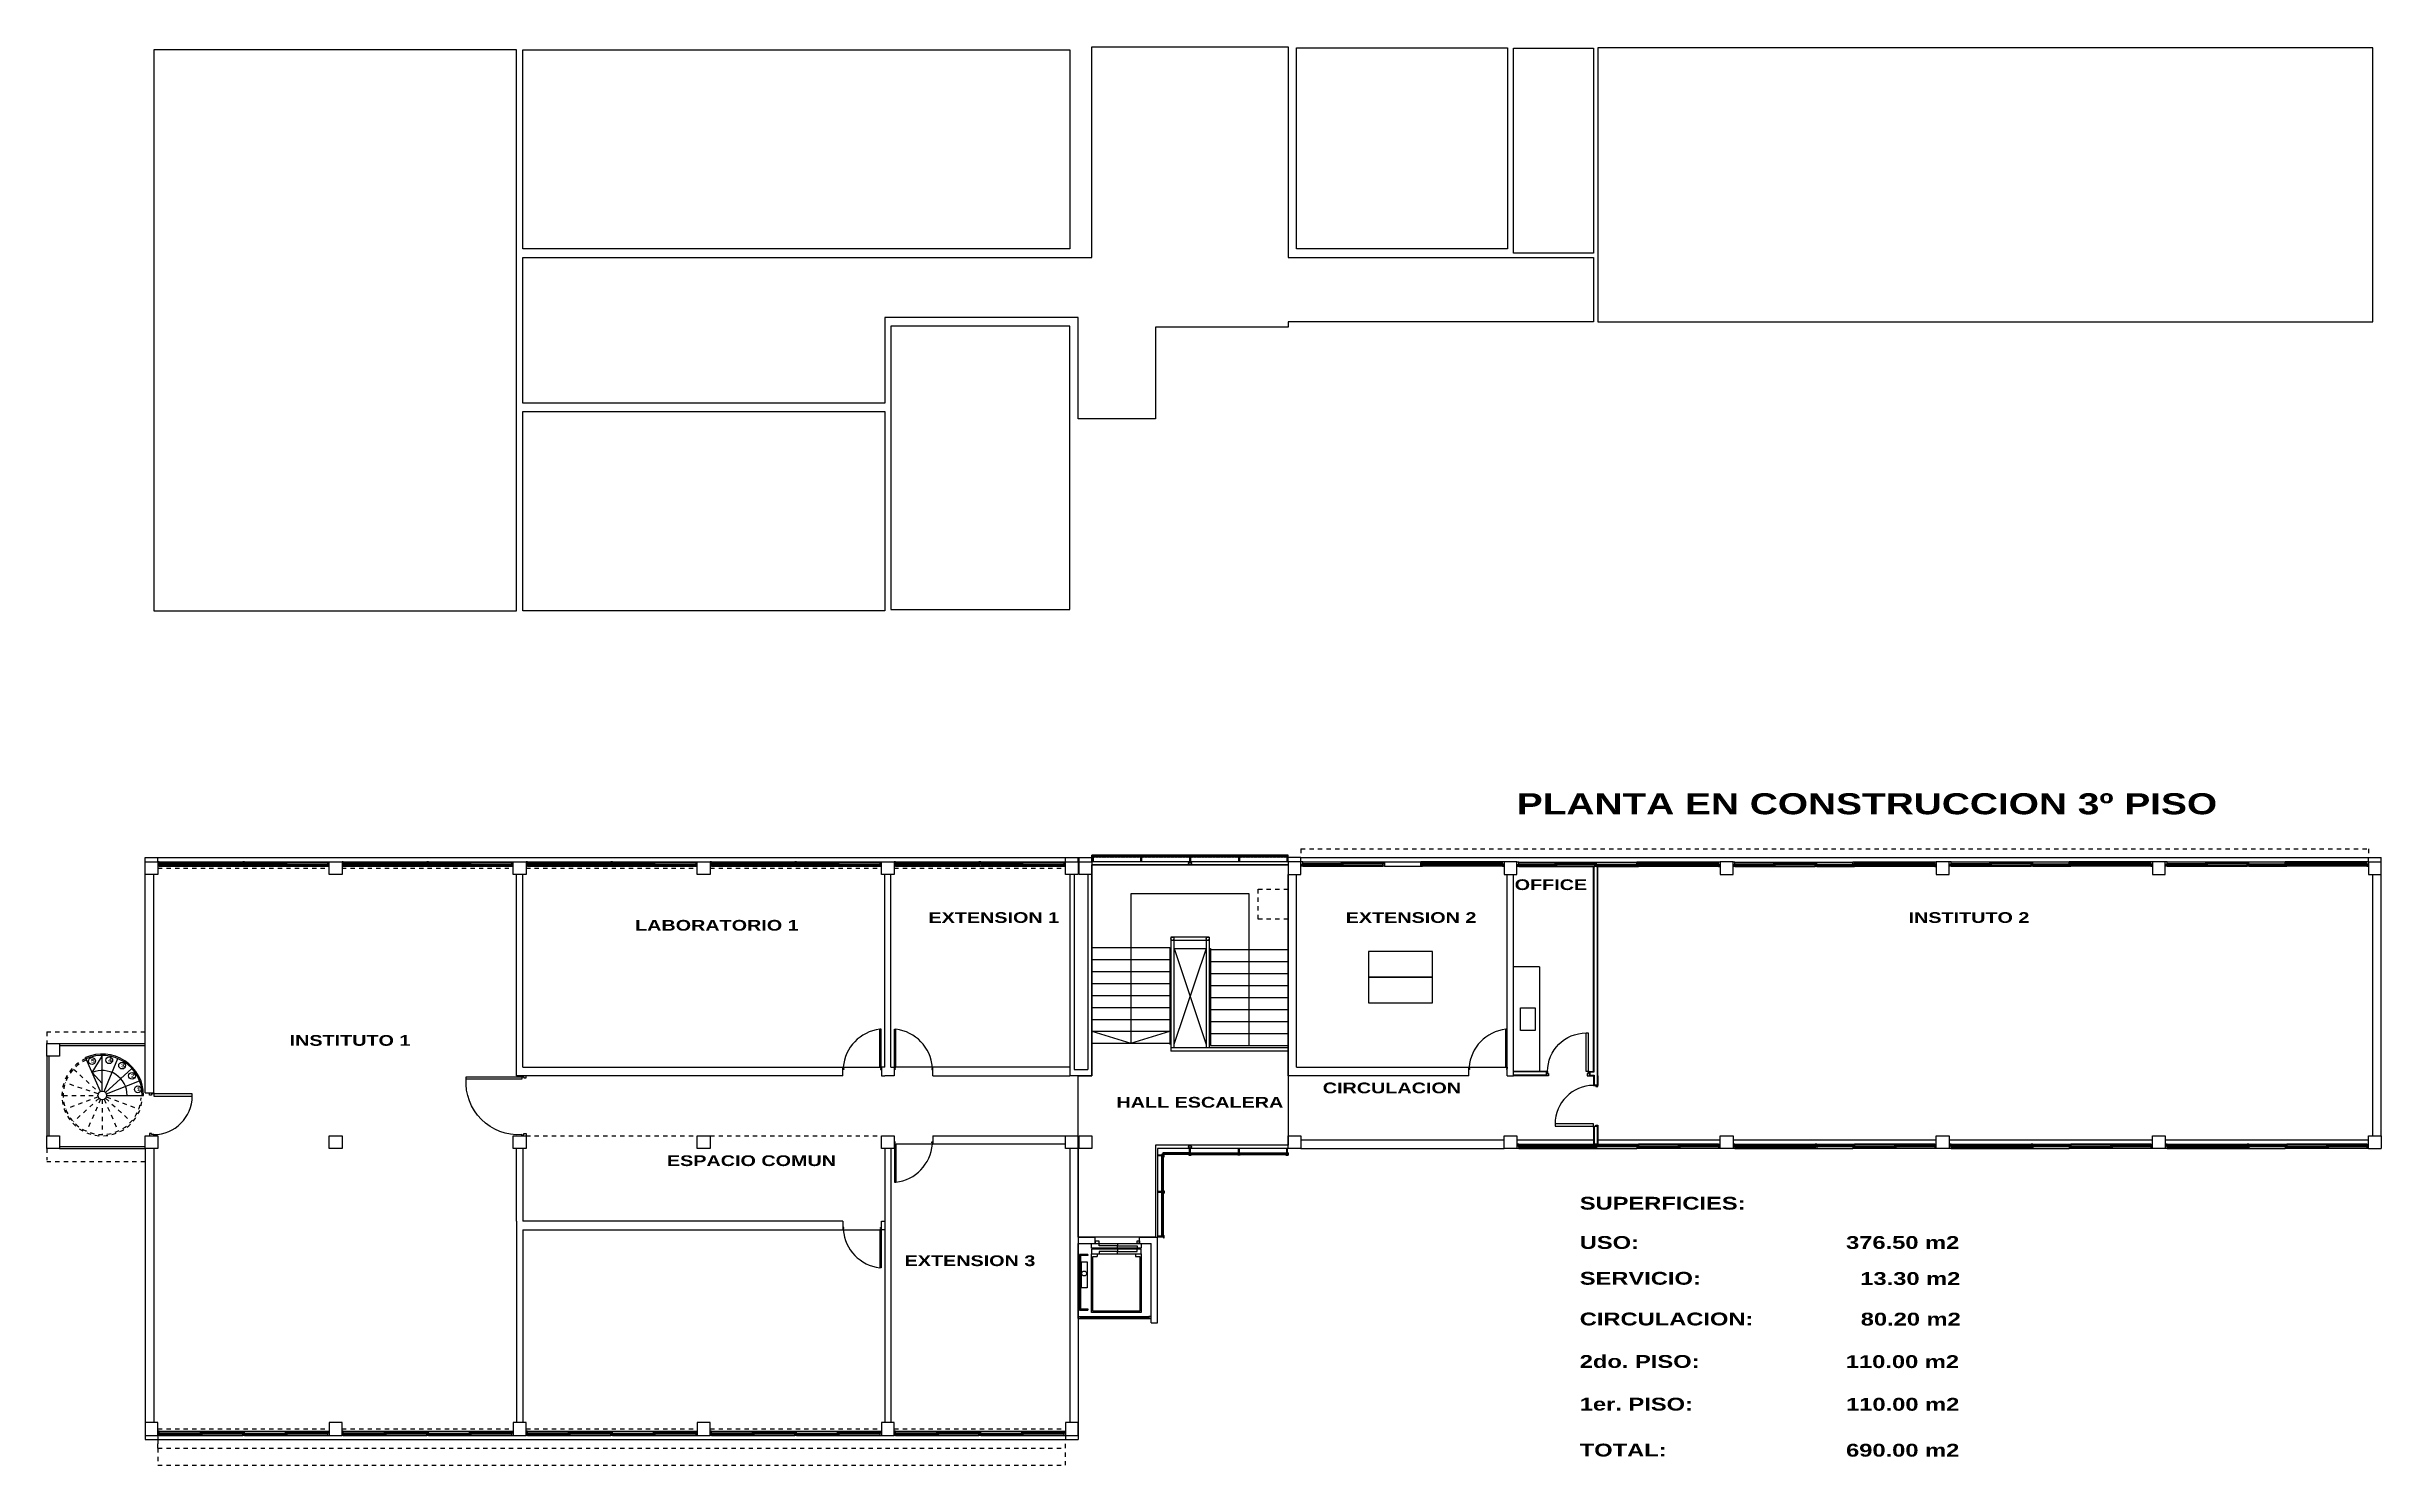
# Model space of a CAD drawing. Header units: millimetres. Extents: x -735 to -481, y 85 to 450.
# Drawn here: x -651.9 to -597.4, y 417.3 to 450.4 of the extents above; entities that cross this region are included whole.
import ezdxf

# ---------------------------------------------------------------- set-up
doc = ezdxf.new("R2010")
doc.units = ezdxf.units.MM
doc.linetypes.add('DASHED', pattern=[0.75, 0.5, -0.25])
doc.linetypes.add('DASHED2', pattern=[9.525, 6.35, -3.175])
doc.layers.get('0').update_dxf_attribs({"color": 6, "linetype": 'CONTINUOUS'})
for name, color, linetype in [('1', 1, 'CONTINUOUS'), ('A-CARPINTERIAS PUERTAS', 2, 'CONTINUOUS'), ('A-CARPINTERIAS VENTANAS', 2, 'CONTINUOUS'), ('A-ESCALERAS', 6, 'CONTINUOUS'), ('A-MUROS', 5, 'CONTINUOUS'), ('A-PROYECCION', 3, 'DASHED'), ('A-SUPERFICIES', 4, 'CONTINUOUS'), ('CARPINTERIAS', 2, 'CONTINUOUS'), ('DET', 1, 'CONTINUOUS'), ('dib - texto', 2, 'CONTINUOUS'), ('E-COLUMNAS CUADRADAS', 6, 'CONTINUOUS'), ('ENTORNO', 1, 'CONTINUOUS'), ('ESTRUCTURA', 6, 'CONTINUOUS'), ('MUROS', 4, 'CONTINUOUS'), ('PISOS', 1, 'CONTINUOUS'), ('SOLADOS', 1, 'CONTINUOUS'), ('TEXTO1-50', 3, 'CONTINUOUS'), ('VISTA', 1, 'CONTINUOUS'), ('VISTA2', 2, 'CONTINUOUS'), ('VISTA3', 1, 'CONTINUOUS')]:
    doc.layers.add(name, color=color, linetype=linetype)
doc.layers.add('SUPERFICIES', color=6, linetype='CONTINUOUS', plot=False)
doc.styles.add('STYLE1', font='swisseb.ttf', dxfattribs={"width": 1.32})
pattern_1 = [(90, (-604.195643, 388.525404), (-0.03175, 2e-17), []), (150, (-604.195643, 388.525404), (-0.015875, -0.027496307), []), (210, (-604.195643, 388.525404), (0.015875, -0.027496307), [])]

msp = doc.modelspace()

# ---------------------------------------------------------------- texts
at = {"layer": 'dib - texto', "style": 'STYLE1', "width": 1.32}
for s, height, p in [('PLANTA EN CONSTRUCCION 3º PISO', 0.4921, (-617.602, 432.487)), ('OFFICE', 0.2504, (-617.65, 430.718)), ('LABORATORIO 1', 0.25039, (-638.199, 429.769)), ('EXTENSION 1', 0.25039, (-631.345, 429.95)), ('EXTENSION 2', 0.25039, (-621.598, 429.95)), ('INSTITUTO 2', 0.25039, (-608.448, 429.95)), ('INSTITUTO 1', 0.25039, (-646.269, 427.079)), ('CIRCULACION', 0.25039, (-622.134, 425.97)), ('HALL ESCALERA', 0.25039, (-626.954, 425.634)), ('ESPACIO COMUN', 0.25039, (-637.455, 424.27)), ('SUPERFICIES:', 0.3, (-616.13, 423.251)), ('EXTENSION 3', 0.25039, (-631.902, 421.933)), ('USO: ', 0.3, (-616.13, 422.334)), ('376.50 m2', 0.3, (-609.908, 422.334)), ('SERVICIO: ', 0.3, (-616.13, 421.498)), ('13.30 m2', 0.3, (-609.576, 421.492)), ('CIRCULACION: ', 0.3, (-616.13, 420.547)), ('80.20 m2', 0.3, (-609.566, 420.544)), ('2do. PISO: ', 0.3, (-616.13, 419.555)), ('110.00 m2', 0.3, (-609.914, 419.551)), ('1er. PISO: ', 0.3, (-616.13, 418.558)), ('110.00 m2', 0.3, (-609.908, 418.554)), ('TOTAL: ', 0.3, (-616.13, 417.485)), ('690.00 m2', 0.3, (-609.908, 417.481))]:
    msp.add_text(s, height=height, dxfattribs=at).set_placement(p)
at = {"layer": 'TEXTO1-50', "char_height": 0.0877, "attachment_point": 1, "style": 'STYLE1'}
for s, insert, width in [('5', (-650.912, 426.77), 0.2496), ('4', (-650.509, 426.788), 0.2496), ('3', (-650.209, 426.664), 0.2496), ('2', (-649.976, 426.424), 0.2496), ('1', (-649.842, 426.108), 0.24955)]:
    msp.add_mtext(s, dxfattribs=dict(at, insert=insert, width=width))

# ---------------------------------------------------------------- blocks, each defined once
blk = doc.blocks.new('v9')
at = {"layer": 'CARPINTERIAS'}
for p, q in [((0.045, 0), (0, 0)), ((0.045, -0.1), (0, -0.1)), ((1.915, -0.05), (0.03, -0.05)), ((0.045, -0.05), (0.045, 0)), ((0.045, -0.1), (0.045, -0.09)), ((0.06, -0.05), (0.95, -0.05)), ((0.06, -0.09), (0.95, -0.09)), ((0.98, -0.01), (1.905, -0.01)), ((0.98, -0.05), (1.905, -0.05)), ((1.915, -0.01), (1.915, 0)), ((1.915, 0), (1.955, 0)), ((1.915, -0.1), (1.915, -0.05)), ((1.955, -0.1), (1.915, -0.1)), ((1.955, -0.05), (1.955, 0)), ((1.955, -0.05), (1.955, 0)), ((1.955, -0.1), (1.955, -0.09)), ((1.955, -0.1), (1.955, -0.09)), ((1.97, -0.05), (2.786, -0.05)), ((1.97, -0.09), (2.786, -0.09)), ((2.801, -0.05), (2.801, 0)), ((2.801, -0.05), (2.801, 0)), ((2.841, 0), (2.801, 0)), ((2.801, -0.1), (2.801, -0.09)), ((2.801, -0.1), (2.801, -0.09)), ((2.801, -0.1), (2.841, -0.1)), ((2.841, -0.01), (2.841, 0)), ((2.841, -0.1), (2.841, -0.05)), ((2.841, -0.05), (4.726, -0.05)), ((3.776, -0.01), (2.851, -0.01)), ((3.776, -0.05), (2.851, -0.05)), ((4.696, -0.05), (3.806, -0.05)), ((4.696, -0.09), (3.806, -0.09)), ((4.711, -0.05), (4.711, 0)), ((4.748, 0), (4.711, 0)), ((4.711, -0.1), (4.711, -0.09)), ((4.711, -0.1), (4.748, -0.1))]:
    blk.add_line(p, q, dxfattribs=at)
at = {"layer": 'CARPINTERIAS', "color": 1}
for p, q in [((0.045, 0), (1.915, 0)), ((4.711, 0), (2.841, 0)), ((0.95, -0.01), (0.045, -0.01)), ((0.045, -0.1), (1.915, -0.1)), ((0.06, -0.07), (0.95, -0.07)), ((0.98, -0.03), (1.905, -0.03)), ((0.98, -0.09), (1.915, -0.09)), ((1.955, 0), (2.801, 0)), ((1.955, -0.1), (2.801, -0.1)), ((1.97, -0.07), (2.786, -0.07)), ((3.776, -0.09), (2.841, -0.09)), ((4.711, -0.1), (2.841, -0.1)), ((3.776, -0.03), (2.851, -0.03)), ((3.806, -0.01), (4.711, -0.01)), ((4.696, -0.07), (3.806, -0.07))]:
    blk.add_line(p, q, dxfattribs=at)
at = {"layer": 'CARPINTERIAS'}
for points in [[(0.03, -0.05), (0.06, -0.05), (0.06, -0.09), (0.03, -0.09)], [(0.95, -0.01), (0.98, -0.01), (0.98, -0.05), (0.95, -0.05)], [(0.95, -0.05), (0.98, -0.05), (0.98, -0.09), (0.95, -0.09)], [(1.905, -0.01), (1.93, -0.01), (1.93, -0.05), (1.905, -0.05)], [(1.94, -0.05), (1.97, -0.05), (1.97, -0.09), (1.94, -0.09)], [(2.816, -0.05), (2.786, -0.05), (2.786, -0.09), (2.816, -0.09)], [(2.851, -0.01), (2.826, -0.01), (2.826, -0.05), (2.851, -0.05)], [(3.806, -0.01), (3.776, -0.01), (3.776, -0.05), (3.806, -0.05)], [(3.806, -0.05), (3.776, -0.05), (3.776, -0.09), (3.806, -0.09)], [(4.726, -0.05), (4.696, -0.05), (4.696, -0.09), (4.726, -0.09)]]:
    blk.add_lwpolyline(points, close=True, dxfattribs=at)
blk = doc.blocks.new('P90')
at = {"color": 3}
blk.add_lwpolyline([(0.0246, 0.1), (0.0746, 0.1), (0.0746, 1), (0.0246, 1)], close=True, dxfattribs=at)
at = {"color": 2}
for points in [[(0, 0.1), (0.0246, 0.1), (0.0246, 0.05), (0.0496, 0.05), (0.0496, 0), (0.0246, 0), (0.0246, 0), (0, 0)], [(0.9992, 0.1), (0.9746, 0.1), (0.9746, 0.05), (0.9496, 0.05), (0.9496, 0), (0.9746, 0), (0.9746, 0), (0.9992, 0)]]:
    blk.add_lwpolyline(points, dxfattribs=at)
at = {"color": 1}
blk.add_arc((0.0746, 0.1), 0.9, 0, 90, dxfattribs=at)
blk = doc.blocks.new('puerta1.4')
at = {"color": 3}
blk.add_lwpolyline([(9.878, 28.775), (9.928, 28.775), (9.928, 30.075), (9.878, 30.075)], close=True, dxfattribs=at)
at = {"color": 2}
for points in [[(9.853, 28.775), (9.878, 28.775), (9.878, 28.725), (9.903, 28.725), (9.903, 28.675), (9.878, 28.675), (9.878, 28.675), (9.853, 28.675)], [(11.252, 28.775), (11.228, 28.775), (11.228, 28.725), (11.203, 28.725), (11.203, 28.675), (11.228, 28.675), (11.228, 28.675), (11.252, 28.675)]]:
    blk.add_lwpolyline(points, dxfattribs=at)
at = {"color": 1}
blk.add_arc((10.012, 28.86), 1.218, 356.0169, 93.9831, dxfattribs=at)

# ---------------------------------------------------------------- hatches: boundary and pattern name
at = {"layer": 'A-CARPINTERIAS VENTANAS'}
h = msp.add_hatch(dxfattribs=at)
h.set_pattern_fill('NET3', color=256, scale=0.01, angle=-270, style=0)
h.set_pattern_definition(pattern_1)
h.paths.add_polyline_path([(-627.515, 431.502), (-627.515, 431.482), (-626.385, 431.482), (-626.385, 431.502)])
h = msp.add_hatch(dxfattribs=at)
h.set_pattern_fill('NET3', color=256, scale=0.01, angle=-270, style=0)
h.set_pattern_definition(pattern_1)
h.paths.add_polyline_path([(-626.375, 431.502), (-626.375, 431.482), (-625.24, 431.482), (-625.24, 431.502)])
h = msp.add_hatch(dxfattribs=at)
h.set_pattern_fill('NET3', color=256, scale=0.01, angle=-270, style=0)
h.set_pattern_definition(pattern_1)
h.paths.add_polyline_path([(-625.23, 431.502), (-625.23, 431.482), (-624.095, 431.482), (-624.095, 431.502)])
h.paths.add_polyline_path([(-624.085, 431.502), (-624.085, 431.482), (-622.955, 431.482), (-622.955, 431.502)])

# ---------------------------------------------------------------- linework, layer by layer
at = {"layer": '1'}
for points in [[(-621.069, 429.285), (-621.069, 428.685), (-619.569, 428.685), (-619.569, 429.285), (-621.069, 429.285)], [(-621.069, 428.685), (-621.069, 428.085), (-619.569, 428.085), (-619.569, 428.685), (-621.069, 428.685)]]:
    msp.add_lwpolyline(points, dxfattribs=at)
at = {"layer": 'A-CARPINTERIAS PUERTAS', "color": 3}
for p, q in [((-632.451, 427.465), (-632.481, 427.465)), ((-632.481, 426.579), (-632.481, 427.465)), ((-632.451, 426.579), (-632.451, 427.465)), ((-632.138, 427.465), (-632.108, 427.465)), ((-632.138, 426.579), (-632.138, 427.465)), ((-632.108, 426.579), (-632.108, 427.465)), ((-617.86, 426.579), (-617.86, 427.465)), ((-617.83, 426.579), (-617.83, 427.465)), ((-632.451, 426.579), (-632.481, 426.579)), ((-632.451, 426.579), (-632.481, 426.579)), ((-632.138, 426.579), (-632.108, 426.579)), ((-632.138, 426.579), (-632.108, 426.579)), ((-617.83, 426.579), (-617.86, 426.579)), ((-617.83, 426.579), (-617.86, 426.579)), ((-617.824, 426.579), (-617.854, 426.579)), ((-632.138, 424.779), (-632.108, 424.779)), ((-632.138, 424.779), (-632.138, 423.893)), ((-632.138, 424.779), (-632.108, 424.779)), ((-632.108, 424.779), (-632.108, 423.893)), ((-632.138, 423.893), (-632.108, 423.893)), ((-632.451, 422.779), (-632.481, 422.779)), ((-632.451, 422.779), (-632.481, 422.779)), ((-632.481, 422.779), (-632.481, 421.893)), ((-632.451, 422.779), (-632.451, 421.893)), ((-632.451, 421.893), (-632.481, 421.893))]:
    msp.add_line(p, q, dxfattribs=at)
at = {"layer": 'A-CARPINTERIAS PUERTAS', "color": 2}
for points in [[(-633.345, 426.579), (-633.338, 426.579), (-633.338, 426.549), (-633.326, 426.549), (-633.326, 426.525), (-633.345, 426.525), (-633.345, 426.525), (-633.345, 426.525)], [(-632.445, 426.579), (-632.451, 426.579), (-632.451, 426.549), (-632.463, 426.549), (-632.463, 426.525), (-632.445, 426.525), (-632.445, 426.525), (-632.445, 426.525)], [(-632.145, 426.579), (-632.138, 426.579), (-632.138, 426.549), (-632.126, 426.549), (-632.126, 426.525), (-632.145, 426.525), (-632.145, 426.525), (-632.145, 426.525)], [(-631.245, 426.579), (-631.251, 426.579), (-631.251, 426.549), (-631.263, 426.549), (-631.263, 426.525), (-631.245, 426.525), (-631.245, 426.525), (-631.245, 426.525)], [(-618.724, 426.579), (-618.717, 426.579), (-618.717, 426.549), (-618.705, 426.549), (-618.705, 426.525), (-618.724, 426.525), (-618.724, 426.525), (-618.724, 426.525)], [(-617.824, 426.579), (-617.83, 426.579), (-617.83, 426.549), (-617.842, 426.549), (-617.842, 426.525), (-617.824, 426.525), (-617.824, 426.525), (-617.824, 426.525)], [(-617.818, 426.579), (-617.824, 426.579), (-617.824, 426.549), (-617.836, 426.549), (-617.836, 426.525), (-617.818, 426.525), (-617.818, 426.525), (-617.818, 426.525)], [(-632.145, 424.779), (-632.138, 424.779), (-632.138, 424.809), (-632.126, 424.809), (-632.126, 424.833), (-632.145, 424.833), (-632.145, 424.833), (-632.145, 424.833)], [(-631.245, 424.779), (-631.251, 424.779), (-631.251, 424.809), (-631.263, 424.809), (-631.263, 424.833), (-631.245, 424.833), (-631.245, 424.833), (-631.245, 424.833)], [(-633.345, 422.779), (-633.338, 422.779), (-633.338, 422.809), (-633.326, 422.809), (-633.326, 422.833), (-633.345, 422.833), (-633.345, 422.833), (-633.345, 422.833)], [(-632.445, 422.779), (-632.451, 422.779), (-632.451, 422.809), (-632.463, 422.809), (-632.463, 422.833), (-632.445, 422.833), (-632.445, 422.833), (-632.445, 422.833)]]:
    msp.add_lwpolyline(points, dxfattribs=at)
at = {"layer": 'A-CARPINTERIAS PUERTAS', "color": 1}
for centre, start, end in [((-632.37, 426.502), 96.5992, 175.4619), ((-632.219, 426.502), 4.5381, 83.4008), ((-617.749, 426.502), 96.5992, 175.4619), ((-632.219, 424.856), 276.5992, 355.4619), ((-632.37, 422.856), 184.5381, 263.4008)]:
    msp.add_arc(centre, 0.969, start, end, dxfattribs=at)
at = {"layer": 'A-CARPINTERIAS VENTANAS'}
for p, q in [((-649.345, 431.479), (-628.145, 431.479)), ((-626.385, 431.522), (-626.405, 431.522)), ((-626.385, 431.482), (-626.385, 431.522)), ((-626.375, 431.482), (-626.375, 431.522)), ((-626.375, 431.522), (-626.355, 431.522)), ((-625.24, 431.522), (-625.26, 431.522)), ((-625.24, 431.482), (-625.24, 431.522)), ((-625.23, 431.482), (-625.23, 431.522)), ((-625.23, 431.522), (-625.21, 431.522)), ((-624.11, 431.482), (-624.12, 431.482)), ((-624.12, 431.482), (-624.11, 431.482)), ((-624.095, 431.522), (-624.115, 431.522)), ((-624.095, 431.482), (-624.095, 431.522)), ((-624.085, 431.482), (-624.085, 431.522)), ((-624.085, 431.522), (-624.065, 431.522)), ((-649.315, 431.379), (-649.345, 431.379)), ((-649.315, 431.279), (-649.345, 431.279)), ((-647.365, 431.329), (-649.33, 431.329)), ((-649.315, 431.379), (-649.315, 431.369)), ((-649.315, 431.329), (-649.315, 431.279)), ((-649.3, 431.369), (-648.352, 431.369)), ((-649.3, 431.349), (-648.352, 431.349)), ((-649.3, 431.329), (-648.352, 431.329)), ((-648.322, 431.329), (-647.375, 431.329)), ((-648.322, 431.309), (-647.375, 431.309)), ((-648.322, 431.289), (-647.375, 431.289)), ((-647.365, 431.379), (-647.365, 431.329)), ((-647.325, 431.379), (-647.365, 431.379)), ((-647.365, 431.289), (-647.365, 431.279)), ((-647.365, 431.279), (-647.325, 431.279)), ((-647.325, 431.379), (-647.325, 431.369)), ((-647.325, 431.379), (-647.325, 431.369)), ((-647.325, 431.329), (-645.375, 431.329)), ((-647.325, 431.329), (-647.325, 431.279)), ((-647.325, 431.329), (-647.325, 431.279)), ((-647.31, 431.369), (-646.367, 431.369)), ((-647.31, 431.349), (-646.367, 431.349)), ((-647.31, 431.329), (-646.367, 431.329)), ((-646.337, 431.329), (-645.39, 431.329)), ((-646.337, 431.309), (-645.39, 431.309)), ((-646.337, 431.289), (-645.39, 431.289)), ((-645.375, 431.379), (-645.375, 431.329)), ((-645.375, 431.379), (-645.345, 431.379)), ((-645.375, 431.289), (-645.375, 431.279)), ((-645.375, 431.279), (-645.345, 431.279)), ((-645.015, 431.379), (-645.045, 431.379)), ((-645.015, 431.279), (-645.045, 431.279)), ((-643.065, 431.329), (-645.03, 431.329)), ((-645.015, 431.379), (-645.015, 431.369)), ((-645.015, 431.329), (-645.015, 431.279)), ((-645, 431.369), (-644.052, 431.369)), ((-645, 431.349), (-644.052, 431.349)), ((-645, 431.329), (-644.052, 431.329)), ((-644.022, 431.329), (-643.075, 431.329)), ((-644.022, 431.309), (-643.075, 431.309)), ((-644.022, 431.289), (-643.075, 431.289)), ((-643.065, 431.379), (-643.065, 431.329)), ((-643.025, 431.379), (-643.065, 431.379)), ((-643.065, 431.289), (-643.065, 431.279)), ((-643.065, 431.279), (-643.025, 431.279)), ((-643.025, 431.379), (-643.025, 431.369)), ((-643.025, 431.379), (-643.025, 431.369)), ((-643.025, 431.329), (-641.075, 431.329)), ((-643.025, 431.329), (-643.025, 431.279)), ((-643.025, 431.329), (-643.025, 431.279)), ((-643.01, 431.369), (-642.067, 431.369)), ((-643.01, 431.349), (-642.067, 431.349)), ((-643.01, 431.329), (-642.067, 431.329)), ((-642.037, 431.329), (-641.09, 431.329)), ((-642.037, 431.309), (-641.09, 431.309)), ((-642.037, 431.289), (-641.09, 431.289)), ((-641.075, 431.379), (-641.075, 431.329)), ((-641.075, 431.379), (-641.045, 431.379)), ((-641.075, 431.289), (-641.075, 431.279)), ((-641.075, 431.279), (-641.045, 431.279)), ((-640.715, 431.379), (-640.745, 431.379)), ((-640.715, 431.279), (-640.745, 431.279)), ((-638.765, 431.329), (-640.73, 431.329)), ((-640.715, 431.379), (-640.715, 431.369)), ((-640.715, 431.329), (-640.715, 431.279)), ((-640.7, 431.369), (-639.752, 431.369)), ((-640.7, 431.349), (-639.752, 431.349)), ((-640.7, 431.329), (-639.752, 431.329)), ((-639.722, 431.329), (-638.775, 431.329)), ((-639.722, 431.309), (-638.775, 431.309)), ((-639.722, 431.289), (-638.775, 431.289)), ((-638.765, 431.379), (-638.765, 431.329)), ((-638.725, 431.379), (-638.765, 431.379)), ((-638.765, 431.289), (-638.765, 431.279)), ((-638.765, 431.279), (-638.725, 431.279)), ((-638.725, 431.379), (-638.725, 431.369)), ((-638.725, 431.379), (-638.725, 431.369)), ((-638.725, 431.329), (-636.775, 431.329)), ((-638.725, 431.329), (-638.725, 431.279)), ((-638.725, 431.329), (-638.725, 431.279)), ((-638.71, 431.369), (-637.767, 431.369)), ((-638.71, 431.349), (-637.767, 431.349)), ((-638.71, 431.329), (-637.767, 431.329)), ((-637.737, 431.329), (-636.79, 431.329)), ((-637.737, 431.309), (-636.79, 431.309)), ((-637.737, 431.289), (-636.79, 431.289)), ((-636.775, 431.379), (-636.775, 431.329)), ((-636.775, 431.379), (-636.745, 431.379)), ((-636.775, 431.289), (-636.775, 431.279)), ((-636.775, 431.279), (-636.745, 431.279)), ((-636.415, 431.379), (-636.445, 431.379)), ((-636.415, 431.279), (-636.445, 431.279)), ((-634.465, 431.329), (-636.43, 431.329)), ((-636.415, 431.379), (-636.415, 431.369)), ((-636.415, 431.329), (-636.415, 431.279)), ((-636.4, 431.369), (-635.452, 431.369)), ((-636.4, 431.349), (-635.452, 431.349)), ((-636.4, 431.329), (-635.452, 431.329)), ((-635.422, 431.329), (-634.475, 431.329)), ((-635.422, 431.309), (-634.475, 431.309)), ((-635.422, 431.289), (-634.475, 431.289)), ((-634.465, 431.379), (-634.465, 431.329)), ((-634.425, 431.379), (-634.465, 431.379)), ((-634.465, 431.289), (-634.465, 431.279)), ((-634.465, 431.279), (-634.425, 431.279)), ((-634.425, 431.379), (-634.425, 431.369)), ((-634.425, 431.379), (-634.425, 431.369)), ((-634.425, 431.329), (-632.475, 431.329)), ((-634.425, 431.329), (-634.425, 431.279)), ((-634.425, 431.329), (-634.425, 431.279)), ((-634.41, 431.369), (-633.467, 431.369)), ((-634.41, 431.349), (-633.467, 431.349)), ((-634.41, 431.329), (-633.467, 431.329)), ((-633.437, 431.329), (-632.49, 431.329)), ((-633.437, 431.309), (-632.49, 431.309)), ((-633.437, 431.289), (-632.49, 431.289)), ((-632.475, 431.379), (-632.475, 431.329)), ((-632.475, 431.379), (-632.445, 431.379)), ((-632.475, 431.289), (-632.475, 431.279)), ((-632.475, 431.279), (-632.445, 431.279)), ((-632.115, 431.379), (-632.145, 431.379)), ((-632.115, 431.279), (-632.145, 431.279)), ((-630.165, 431.329), (-632.13, 431.329)), ((-632.115, 431.379), (-632.115, 431.369)), ((-632.115, 431.329), (-632.115, 431.279)), ((-632.1, 431.369), (-631.152, 431.369)), ((-632.1, 431.349), (-631.152, 431.349)), ((-632.1, 431.329), (-631.152, 431.329)), ((-631.122, 431.329), (-630.175, 431.329)), ((-631.122, 431.309), (-630.175, 431.309)), ((-631.122, 431.289), (-630.175, 431.289)), ((-630.165, 431.379), (-630.165, 431.329)), ((-630.125, 431.379), (-630.165, 431.379)), ((-630.165, 431.289), (-630.165, 431.279)), ((-630.165, 431.279), (-630.125, 431.279)), ((-630.125, 431.379), (-630.125, 431.369)), ((-630.125, 431.379), (-630.125, 431.369)), ((-630.125, 431.329), (-628.175, 431.329)), ((-630.125, 431.329), (-630.125, 431.279)), ((-630.125, 431.329), (-630.125, 431.279)), ((-630.11, 431.369), (-629.167, 431.369)), ((-630.11, 431.349), (-629.167, 431.349)), ((-630.11, 431.329), (-629.167, 431.329)), ((-629.137, 431.329), (-628.19, 431.329)), ((-629.137, 431.309), (-628.19, 431.309)), ((-629.137, 431.289), (-628.19, 431.289)), ((-622.6, 431.379), (-622.645, 431.379)), ((-622.6, 431.279), (-622.645, 431.279)), ((-620.73, 431.329), (-622.615, 431.329)), ((-622.6, 431.329), (-622.6, 431.379)), ((-622.6, 431.279), (-622.6, 431.289)), ((-622.585, 431.329), (-621.695, 431.329)), ((-622.585, 431.289), (-621.695, 431.289)), ((-621.665, 431.369), (-620.74, 431.369)), ((-621.665, 431.329), (-620.74, 431.329)), ((-620.73, 431.369), (-620.73, 431.379)), ((-620.73, 431.379), (-620.69, 431.379)), ((-620.73, 431.279), (-620.73, 431.329)), ((-620.69, 431.279), (-620.73, 431.279)), ((-620.69, 431.329), (-620.69, 431.379)), ((-620.69, 431.279), (-620.69, 431.379)), ((-619.844, 431.329), (-619.844, 431.379)), ((-619.844, 431.279), (-619.844, 431.379)), ((-619.804, 431.379), (-619.844, 431.379)), ((-619.844, 431.279), (-619.804, 431.279)), ((-619.804, 431.369), (-619.804, 431.379)), ((-619.804, 431.279), (-619.804, 431.329)), ((-619.804, 431.329), (-617.919, 431.329)), ((-618.869, 431.369), (-619.794, 431.369)), ((-618.869, 431.329), (-619.794, 431.329)), ((-617.949, 431.329), (-618.839, 431.329)), ((-617.949, 431.289), (-618.839, 431.289)), ((-617.934, 431.329), (-617.934, 431.379)), ((-617.897, 431.379), (-617.934, 431.379)), ((-617.934, 431.279), (-617.934, 431.289)), ((-617.934, 431.279), (-617.897, 431.279)), ((-617.552, 431.37), (-617.597, 431.37)), ((-617.552, 431.27), (-617.597, 431.27)), ((-615.777, 431.32), (-617.567, 431.32)), ((-617.552, 431.32), (-617.552, 431.37)), ((-617.552, 431.27), (-617.552, 431.28)), ((-617.537, 431.32), (-616.704, 431.32)), ((-617.537, 431.28), (-616.704, 431.28)), ((-616.674, 431.36), (-615.787, 431.36)), ((-616.674, 431.32), (-615.787, 431.32)), ((-615.777, 431.36), (-615.777, 431.37)), ((-615.777, 431.37), (-615.737, 431.37)), ((-615.777, 431.27), (-615.777, 431.32)), ((-615.737, 431.27), (-615.777, 431.27)), ((-615.737, 431.32), (-615.737, 431.37)), ((-615.737, 431.32), (-615.737, 431.37)), ((-615.737, 431.27), (-615.737, 431.28)), ((-615.737, 431.27), (-615.737, 431.28)), ((-615.722, 431.32), (-614.811, 431.32)), ((-615.722, 431.28), (-614.811, 431.28)), ((-614.796, 431.32), (-614.796, 431.37)), ((-614.796, 431.32), (-614.796, 431.37)), ((-614.756, 431.37), (-614.796, 431.37)), ((-614.796, 431.27), (-614.796, 431.28)), ((-614.796, 431.27), (-614.796, 431.28)), ((-614.796, 431.27), (-614.756, 431.27)), ((-614.756, 431.36), (-614.756, 431.37)), ((-614.756, 431.27), (-614.756, 431.32)), ((-614.756, 431.32), (-612.871, 431.32)), ((-613.821, 431.36), (-614.746, 431.36)), ((-613.821, 431.32), (-614.746, 431.32)), ((-612.901, 431.32), (-613.791, 431.32)), ((-612.901, 431.28), (-613.791, 431.28)), ((-612.886, 431.32), (-612.886, 431.37)), ((-612.849, 431.37), (-612.886, 431.37)), ((-612.886, 431.27), (-612.886, 431.28)), ((-612.886, 431.27), (-612.849, 431.27)), ((-617.552, 424.779), (-617.597, 424.779)), ((-617.552, 424.679), (-617.597, 424.679)), ((-615.776, 424.729), (-617.567, 424.729)), ((-617.552, 424.779), (-617.552, 424.769)), ((-617.552, 424.729), (-617.552, 424.679)), ((-617.537, 424.769), (-616.686, 424.769)), ((-617.537, 424.729), (-616.686, 424.729)), ((-616.656, 424.729), (-615.786, 424.729)), ((-616.656, 424.689), (-615.786, 424.689)), ((-615.776, 424.779), (-615.776, 424.729)), ((-615.736, 424.779), (-615.776, 424.779)), ((-615.776, 424.689), (-615.776, 424.679)), ((-615.776, 424.679), (-615.736, 424.679)), ((-615.736, 424.779), (-615.736, 424.769)), ((-615.736, 424.779), (-615.736, 424.769)), ((-615.736, 424.729), (-615.736, 424.679)), ((-615.736, 424.729), (-615.736, 424.679)), ((-615.721, 424.769), (-614.811, 424.769)), ((-615.721, 424.729), (-614.811, 424.729)), ((-614.796, 424.779), (-614.796, 424.769)), ((-614.796, 424.779), (-614.796, 424.769)), ((-614.796, 424.779), (-614.756, 424.779)), ((-614.796, 424.729), (-614.796, 424.679)), ((-614.796, 424.729), (-614.796, 424.679)), ((-614.756, 424.679), (-614.796, 424.679)), ((-614.756, 424.779), (-614.756, 424.729)), ((-614.756, 424.729), (-612.871, 424.729)), ((-614.756, 424.689), (-614.756, 424.679)), ((-613.821, 424.729), (-614.746, 424.729)), ((-613.821, 424.689), (-614.746, 424.689)), ((-612.901, 424.769), (-613.791, 424.769)), ((-612.901, 424.729), (-613.791, 424.729)), ((-612.886, 424.779), (-612.886, 424.769)), ((-612.886, 424.779), (-612.849, 424.779)), ((-612.886, 424.729), (-612.886, 424.679)), ((-612.849, 424.679), (-612.886, 424.679)), ((-649.315, 418.079), (-649.345, 418.079)), ((-649.315, 417.979), (-649.345, 417.979)), ((-649.345, 417.879), (-628.145, 417.879)), ((-647.365, 418.029), (-649.33, 418.029)), ((-649.315, 418.029), (-649.315, 418.079)), ((-649.315, 417.979), (-649.315, 417.989)), ((-649.3, 418.029), (-648.352, 418.029)), ((-649.3, 418.009), (-648.352, 418.009)), ((-649.3, 417.989), (-648.352, 417.989)), ((-648.322, 418.069), (-647.375, 418.069)), ((-648.322, 418.049), (-647.375, 418.049)), ((-648.322, 418.029), (-647.375, 418.029)), ((-647.365, 418.069), (-647.365, 418.079)), ((-647.365, 418.079), (-647.325, 418.079)), ((-647.365, 417.979), (-647.365, 418.029)), ((-647.325, 417.979), (-647.365, 417.979)), ((-647.325, 418.029), (-647.325, 418.079)), ((-647.325, 418.029), (-647.325, 418.079)), ((-647.325, 418.029), (-645.375, 418.029)), ((-647.325, 417.979), (-647.325, 417.989)), ((-647.325, 417.979), (-647.325, 417.989)), ((-647.31, 418.029), (-646.367, 418.029)), ((-647.31, 418.009), (-646.367, 418.009)), ((-647.31, 417.989), (-646.367, 417.989)), ((-646.337, 418.069), (-645.39, 418.069)), ((-646.337, 418.049), (-645.39, 418.049)), ((-646.337, 418.029), (-645.39, 418.029)), ((-645.375, 418.069), (-645.375, 418.079)), ((-645.375, 418.079), (-645.345, 418.079)), ((-645.375, 417.979), (-645.375, 418.029)), ((-645.375, 417.979), (-645.345, 417.979)), ((-645.015, 418.079), (-645.045, 418.079)), ((-645.015, 417.979), (-645.045, 417.979)), ((-643.065, 418.029), (-645.03, 418.029)), ((-645.015, 418.029), (-645.015, 418.079)), ((-645.015, 417.979), (-645.015, 417.989)), ((-645, 418.029), (-644.052, 418.029)), ((-645, 418.009), (-644.052, 418.009)), ((-645, 417.989), (-644.052, 417.989)), ((-644.022, 418.069), (-643.075, 418.069)), ((-644.022, 418.049), (-643.075, 418.049)), ((-644.022, 418.029), (-643.075, 418.029)), ((-643.065, 418.069), (-643.065, 418.079)), ((-643.065, 418.079), (-643.025, 418.079)), ((-643.065, 417.979), (-643.065, 418.029)), ((-643.025, 417.979), (-643.065, 417.979)), ((-643.025, 418.029), (-643.025, 418.079)), ((-643.025, 418.029), (-643.025, 418.079)), ((-643.025, 418.029), (-641.075, 418.029)), ((-643.025, 417.979), (-643.025, 417.989)), ((-643.025, 417.979), (-643.025, 417.989)), ((-643.01, 418.029), (-642.067, 418.029)), ((-643.01, 418.009), (-642.067, 418.009)), ((-643.01, 417.989), (-642.067, 417.989)), ((-642.037, 418.069), (-641.09, 418.069)), ((-642.037, 418.049), (-641.09, 418.049)), ((-642.037, 418.029), (-641.09, 418.029)), ((-641.075, 418.069), (-641.075, 418.079)), ((-641.075, 418.079), (-641.045, 418.079)), ((-641.075, 417.979), (-641.075, 418.029)), ((-641.075, 417.979), (-641.045, 417.979)), ((-640.715, 418.079), (-640.745, 418.079)), ((-640.715, 417.979), (-640.745, 417.979)), ((-638.765, 418.029), (-640.73, 418.029)), ((-640.715, 418.029), (-640.715, 418.079)), ((-640.715, 417.979), (-640.715, 417.989)), ((-640.7, 418.029), (-639.752, 418.029)), ((-640.7, 418.009), (-639.752, 418.009)), ((-640.7, 417.989), (-639.752, 417.989)), ((-639.722, 418.069), (-638.775, 418.069)), ((-639.722, 418.049), (-638.775, 418.049)), ((-639.722, 418.029), (-638.775, 418.029)), ((-638.765, 418.069), (-638.765, 418.079)), ((-638.765, 418.079), (-638.725, 418.079)), ((-638.765, 417.979), (-638.765, 418.029)), ((-638.725, 417.979), (-638.765, 417.979)), ((-638.725, 418.029), (-638.725, 418.079)), ((-638.725, 418.029), (-638.725, 418.079)), ((-638.725, 418.029), (-636.775, 418.029)), ((-638.725, 417.979), (-638.725, 417.989)), ((-638.725, 417.979), (-638.725, 417.989)), ((-638.71, 418.029), (-637.767, 418.029)), ((-638.71, 418.009), (-637.767, 418.009)), ((-638.71, 417.989), (-637.767, 417.989)), ((-637.737, 418.069), (-636.79, 418.069)), ((-637.737, 418.049), (-636.79, 418.049)), ((-637.737, 418.029), (-636.79, 418.029)), ((-636.775, 418.069), (-636.775, 418.079)), ((-636.775, 418.079), (-636.745, 418.079)), ((-636.775, 417.979), (-636.775, 418.029)), ((-636.775, 417.979), (-636.745, 417.979)), ((-636.415, 418.079), (-636.445, 418.079)), ((-636.415, 417.979), (-636.445, 417.979)), ((-634.465, 418.029), (-636.43, 418.029)), ((-636.415, 418.029), (-636.415, 418.079)), ((-636.415, 417.979), (-636.415, 417.989)), ((-636.4, 418.029), (-635.452, 418.029)), ((-636.4, 418.009), (-635.452, 418.009)), ((-636.4, 417.989), (-635.452, 417.989)), ((-635.422, 418.069), (-634.475, 418.069)), ((-635.422, 418.049), (-634.475, 418.049)), ((-635.422, 418.029), (-634.475, 418.029)), ((-634.465, 418.069), (-634.465, 418.079)), ((-634.465, 418.079), (-634.425, 418.079)), ((-634.465, 417.979), (-634.465, 418.029)), ((-634.425, 417.979), (-634.465, 417.979)), ((-634.425, 418.029), (-634.425, 418.079)), ((-634.425, 418.029), (-634.425, 418.079)), ((-634.425, 418.029), (-632.475, 418.029)), ((-634.425, 417.979), (-634.425, 417.989)), ((-634.425, 417.979), (-634.425, 417.989)), ((-634.41, 418.029), (-633.467, 418.029)), ((-634.41, 418.009), (-633.467, 418.009)), ((-634.41, 417.989), (-633.467, 417.989)), ((-633.437, 418.069), (-632.49, 418.069)), ((-633.437, 418.049), (-632.49, 418.049)), ((-633.437, 418.029), (-632.49, 418.029)), ((-632.115, 418.079), (-632.145, 418.079)), ((-632.115, 417.979), (-632.145, 417.979)), ((-630.165, 418.029), (-632.13, 418.029)), ((-632.115, 418.029), (-632.115, 418.079)), ((-632.115, 417.979), (-632.115, 417.989)), ((-632.1, 418.029), (-631.152, 418.029)), ((-632.1, 418.009), (-631.152, 418.009)), ((-632.1, 417.989), (-631.152, 417.989)), ((-631.122, 418.069), (-630.175, 418.069)), ((-631.122, 418.049), (-630.175, 418.049)), ((-631.122, 418.029), (-630.175, 418.029)), ((-630.165, 418.069), (-630.165, 418.079)), ((-630.165, 418.079), (-630.125, 418.079)), ((-630.165, 417.979), (-630.165, 418.029)), ((-630.125, 417.979), (-630.165, 417.979)), ((-630.125, 418.029), (-630.125, 418.079)), ((-630.125, 418.029), (-630.125, 418.079)), ((-630.125, 418.029), (-628.175, 418.029)), ((-630.125, 417.979), (-630.125, 417.989)), ((-630.125, 417.979), (-630.125, 417.989)), ((-630.11, 418.029), (-629.167, 418.029)), ((-630.11, 418.009), (-629.167, 418.009)), ((-630.11, 417.989), (-629.167, 417.989)), ((-629.137, 418.069), (-628.19, 418.069)), ((-629.137, 418.049), (-628.19, 418.049)), ((-629.137, 418.029), (-628.19, 418.029)), ((-628.175, 418.069), (-628.175, 418.079)), ((-628.175, 418.079), (-628.145, 418.079)), ((-628.175, 417.979), (-628.175, 418.029)), ((-628.175, 417.979), (-628.145, 417.979))]:
    msp.add_line(p, q, dxfattribs=at)
at = {"layer": 'A-CARPINTERIAS VENTANAS', "color": 1}
for p, q in [((-649.315, 431.379), (-647.365, 431.379)), ((-648.352, 431.289), (-649.315, 431.289)), ((-649.315, 431.279), (-647.365, 431.279)), ((-648.322, 431.369), (-647.365, 431.369)), ((-647.325, 431.379), (-645.375, 431.379)), ((-646.367, 431.289), (-647.325, 431.289)), ((-647.325, 431.279), (-645.375, 431.279)), ((-646.337, 431.369), (-645.375, 431.369)), ((-645.015, 431.379), (-643.065, 431.379)), ((-644.052, 431.289), (-645.015, 431.289)), ((-645.015, 431.279), (-643.065, 431.279)), ((-644.022, 431.369), (-643.065, 431.369)), ((-643.025, 431.379), (-641.075, 431.379)), ((-642.067, 431.289), (-643.025, 431.289)), ((-643.025, 431.279), (-641.075, 431.279)), ((-642.037, 431.369), (-641.075, 431.369)), ((-640.715, 431.379), (-638.765, 431.379)), ((-639.752, 431.289), (-640.715, 431.289)), ((-640.715, 431.279), (-638.765, 431.279)), ((-639.722, 431.369), (-638.765, 431.369)), ((-638.725, 431.379), (-636.775, 431.379)), ((-637.767, 431.289), (-638.725, 431.289)), ((-638.725, 431.279), (-636.775, 431.279)), ((-637.737, 431.369), (-636.775, 431.369)), ((-636.415, 431.379), (-634.465, 431.379)), ((-635.452, 431.289), (-636.415, 431.289)), ((-636.415, 431.279), (-634.465, 431.279)), ((-635.422, 431.369), (-634.465, 431.369)), ((-634.425, 431.379), (-632.475, 431.379)), ((-633.467, 431.289), (-634.425, 431.289)), ((-634.425, 431.279), (-632.475, 431.279)), ((-633.437, 431.369), (-632.475, 431.369)), ((-632.115, 431.379), (-630.165, 431.379)), ((-631.152, 431.289), (-632.115, 431.289)), ((-632.115, 431.279), (-630.165, 431.279)), ((-631.122, 431.369), (-630.165, 431.369)), ((-630.125, 431.379), (-628.175, 431.379)), ((-629.167, 431.289), (-630.125, 431.289)), ((-630.125, 431.279), (-628.175, 431.279)), ((-629.137, 431.369), (-628.175, 431.369)), ((-622.6, 431.379), (-620.73, 431.379)), ((-621.695, 431.369), (-622.6, 431.369)), ((-622.6, 431.279), (-620.73, 431.279)), ((-622.585, 431.309), (-621.695, 431.309)), ((-621.665, 431.349), (-620.74, 431.349)), ((-621.665, 431.289), (-620.73, 431.289)), ((-617.934, 431.379), (-619.804, 431.379)), ((-618.869, 431.289), (-619.804, 431.289)), ((-617.934, 431.279), (-619.804, 431.279)), ((-618.869, 431.349), (-619.794, 431.349)), ((-618.839, 431.369), (-617.934, 431.369)), ((-617.949, 431.309), (-618.839, 431.309)), ((-617.552, 431.37), (-615.777, 431.37)), ((-616.704, 431.36), (-617.552, 431.36)), ((-617.552, 431.27), (-615.777, 431.27)), ((-617.537, 431.3), (-616.704, 431.3)), ((-616.674, 431.34), (-615.787, 431.34)), ((-616.674, 431.28), (-615.777, 431.28)), ((-615.737, 431.37), (-614.796, 431.37)), ((-615.737, 431.27), (-614.796, 431.27)), ((-615.722, 431.3), (-614.811, 431.3)), ((-612.886, 431.37), (-614.756, 431.37)), ((-613.821, 431.28), (-614.756, 431.28)), ((-612.886, 431.27), (-614.756, 431.27)), ((-613.821, 431.34), (-614.746, 431.34)), ((-613.791, 431.36), (-612.886, 431.36)), ((-612.901, 431.3), (-613.791, 431.3)), ((-617.552, 424.779), (-615.776, 424.779)), ((-616.686, 424.689), (-617.552, 424.689)), ((-617.552, 424.679), (-615.776, 424.679)), ((-617.537, 424.749), (-616.686, 424.749)), ((-616.656, 424.769), (-615.776, 424.769)), ((-616.656, 424.709), (-615.786, 424.709)), ((-615.736, 424.779), (-614.796, 424.779)), ((-615.736, 424.679), (-614.796, 424.679)), ((-615.721, 424.749), (-614.811, 424.749)), ((-612.886, 424.779), (-614.756, 424.779)), ((-613.821, 424.769), (-614.756, 424.769)), ((-612.886, 424.679), (-614.756, 424.679)), ((-613.821, 424.709), (-614.746, 424.709)), ((-612.901, 424.749), (-613.791, 424.749)), ((-613.791, 424.689), (-612.886, 424.689)), ((-649.315, 418.079), (-647.365, 418.079)), ((-648.352, 418.069), (-649.315, 418.069)), ((-649.315, 417.979), (-647.365, 417.979)), ((-648.322, 417.989), (-647.365, 417.989)), ((-647.325, 418.079), (-645.375, 418.079)), ((-646.367, 418.069), (-647.325, 418.069)), ((-647.325, 417.979), (-645.375, 417.979)), ((-646.337, 417.989), (-645.375, 417.989)), ((-645.015, 418.079), (-643.065, 418.079)), ((-644.052, 418.069), (-645.015, 418.069)), ((-645.015, 417.979), (-643.065, 417.979)), ((-644.022, 417.989), (-643.065, 417.989)), ((-643.025, 418.079), (-641.075, 418.079)), ((-642.067, 418.069), (-643.025, 418.069)), ((-643.025, 417.979), (-641.075, 417.979)), ((-642.037, 417.989), (-641.075, 417.989)), ((-640.715, 418.079), (-638.765, 418.079)), ((-639.752, 418.069), (-640.715, 418.069)), ((-640.715, 417.979), (-638.765, 417.979)), ((-639.722, 417.989), (-638.765, 417.989)), ((-638.725, 418.079), (-636.775, 418.079)), ((-637.767, 418.069), (-638.725, 418.069)), ((-638.725, 417.979), (-636.775, 417.979)), ((-637.737, 417.989), (-636.775, 417.989)), ((-636.415, 418.079), (-634.465, 418.079)), ((-635.452, 418.069), (-636.415, 418.069)), ((-636.415, 417.979), (-634.465, 417.979)), ((-635.422, 417.989), (-634.465, 417.989)), ((-634.425, 418.079), (-632.475, 418.079)), ((-633.467, 418.069), (-634.425, 418.069)), ((-634.425, 417.979), (-632.475, 417.979)), ((-633.437, 417.989), (-632.475, 417.989)), ((-632.115, 418.079), (-630.165, 418.079)), ((-631.152, 418.069), (-632.115, 418.069)), ((-632.115, 417.979), (-630.165, 417.979)), ((-631.122, 417.989), (-630.165, 417.989)), ((-630.125, 418.079), (-628.175, 418.079)), ((-629.167, 418.069), (-630.125, 418.069)), ((-630.125, 417.979), (-628.175, 417.979)), ((-629.137, 417.989), (-628.175, 417.989))]:
    msp.add_line(p, q, dxfattribs=at)
at = {"layer": 'A-CARPINTERIAS VENTANAS'}
for points in [[(-622.945, 431.532), (-627.525, 431.532)], [(-627.525, 431.482), (-627.525, 431.532)], [(-627.525, 431.532), (-625.235, 431.532)], [(-622.945, 431.482), (-627.525, 431.482)], [(-627.525, 431.379), (-627.525, 431.479)], [(-627.515, 431.502), (-626.385, 431.502)], [(-627.515, 431.482), (-627.515, 431.379)], [(-627.495, 431.482), (-627.495, 431.379)], [(-627.475, 431.522), (-626.405, 431.522)], [(-626.405, 431.532), (-626.355, 431.532)], [(-626.405, 431.522), (-626.405, 431.532)], [(-626.39, 431.482), (-626.39, 431.379)], [(-626.375, 431.502), (-625.24, 431.502)], [(-626.37, 431.482), (-626.37, 431.379)], [(-626.355, 431.522), (-626.355, 431.532)], [(-626.355, 431.522), (-625.26, 431.522)], [(-625.26, 431.532), (-625.21, 431.532)], [(-625.26, 431.522), (-625.26, 431.532)], [(-625.245, 431.482), (-625.245, 431.379)], [(-625.23, 431.502), (-624.095, 431.502)], [(-625.225, 431.482), (-625.225, 431.379)], [(-625.21, 431.522), (-625.21, 431.532)], [(-625.21, 431.522), (-624.115, 431.522)], [(-624.065, 431.532), (-624.115, 431.532)], [(-624.115, 431.522), (-624.115, 431.532)], [(-624.1, 431.482), (-624.1, 431.379)], [(-624.085, 431.502), (-622.955, 431.502)], [(-624.08, 431.482), (-624.08, 431.379)], [(-624.065, 431.522), (-624.065, 431.532)], [(-624.065, 431.522), (-622.995, 431.522)], [(-622.945, 431.482), (-622.955, 431.482), (-622.955, 431.522), (-622.995, 431.522), (-622.995, 431.532), (-622.945, 431.532)], [(-622.975, 431.482), (-622.975, 431.379)], [(-622.955, 431.482), (-622.955, 431.379)], [(-622.945, 431.482), (-622.945, 431.532)], [(-622.945, 431.379), (-627.525, 431.379)], [(-622.945, 431.304), (-627.525, 431.304)]]:
    msp.add_lwpolyline(points, dxfattribs=at)
for points in [[(-627.525, 431.532), (-627.525, 431.482), (-627.515, 431.482), (-627.515, 431.522), (-627.475, 431.522), (-627.475, 431.532)], [(-649.33, 431.329), (-649.3, 431.329), (-649.3, 431.369), (-649.33, 431.369)], [(-648.352, 431.329), (-648.322, 431.329), (-648.322, 431.369), (-648.352, 431.369)], [(-648.352, 431.289), (-648.322, 431.289), (-648.322, 431.329), (-648.352, 431.329)], [(-647.375, 431.289), (-647.35, 431.289), (-647.35, 431.329), (-647.375, 431.329)], [(-647.34, 431.329), (-647.31, 431.329), (-647.31, 431.369), (-647.34, 431.369)], [(-646.367, 431.329), (-646.337, 431.329), (-646.337, 431.369), (-646.367, 431.369)], [(-646.367, 431.289), (-646.337, 431.289), (-646.337, 431.329), (-646.367, 431.329)], [(-645.39, 431.289), (-645.36, 431.289), (-645.36, 431.329), (-645.39, 431.329)], [(-645.03, 431.329), (-645, 431.329), (-645, 431.369), (-645.03, 431.369)], [(-644.052, 431.329), (-644.022, 431.329), (-644.022, 431.369), (-644.052, 431.369)], [(-644.052, 431.289), (-644.022, 431.289), (-644.022, 431.329), (-644.052, 431.329)], [(-643.075, 431.289), (-643.05, 431.289), (-643.05, 431.329), (-643.075, 431.329)], [(-643.04, 431.329), (-643.01, 431.329), (-643.01, 431.369), (-643.04, 431.369)], [(-642.067, 431.329), (-642.037, 431.329), (-642.037, 431.369), (-642.067, 431.369)], [(-642.067, 431.289), (-642.037, 431.289), (-642.037, 431.329), (-642.067, 431.329)], [(-641.09, 431.289), (-641.06, 431.289), (-641.06, 431.329), (-641.09, 431.329)], [(-640.73, 431.329), (-640.7, 431.329), (-640.7, 431.369), (-640.73, 431.369)], [(-639.752, 431.329), (-639.722, 431.329), (-639.722, 431.369), (-639.752, 431.369)], [(-639.752, 431.289), (-639.722, 431.289), (-639.722, 431.329), (-639.752, 431.329)], [(-638.775, 431.289), (-638.75, 431.289), (-638.75, 431.329), (-638.775, 431.329)], [(-638.74, 431.329), (-638.71, 431.329), (-638.71, 431.369), (-638.74, 431.369)], [(-637.767, 431.329), (-637.737, 431.329), (-637.737, 431.369), (-637.767, 431.369)], [(-637.767, 431.289), (-637.737, 431.289), (-637.737, 431.329), (-637.767, 431.329)], [(-636.79, 431.289), (-636.76, 431.289), (-636.76, 431.329), (-636.79, 431.329)], [(-636.43, 431.329), (-636.4, 431.329), (-636.4, 431.369), (-636.43, 431.369)], [(-635.452, 431.329), (-635.422, 431.329), (-635.422, 431.369), (-635.452, 431.369)], [(-635.452, 431.289), (-635.422, 431.289), (-635.422, 431.329), (-635.452, 431.329)], [(-634.475, 431.289), (-634.45, 431.289), (-634.45, 431.329), (-634.475, 431.329)], [(-634.44, 431.329), (-634.41, 431.329), (-634.41, 431.369), (-634.44, 431.369)], [(-633.467, 431.329), (-633.437, 431.329), (-633.437, 431.369), (-633.467, 431.369)], [(-633.467, 431.289), (-633.437, 431.289), (-633.437, 431.329), (-633.467, 431.329)], [(-632.49, 431.289), (-632.46, 431.289), (-632.46, 431.329), (-632.49, 431.329)], [(-632.13, 431.329), (-632.1, 431.329), (-632.1, 431.369), (-632.13, 431.369)], [(-631.152, 431.329), (-631.122, 431.329), (-631.122, 431.369), (-631.152, 431.369)], [(-631.152, 431.289), (-631.122, 431.289), (-631.122, 431.329), (-631.152, 431.329)], [(-630.175, 431.289), (-630.15, 431.289), (-630.15, 431.329), (-630.175, 431.329)], [(-630.14, 431.329), (-630.11, 431.329), (-630.11, 431.369), (-630.14, 431.369)], [(-629.167, 431.329), (-629.137, 431.329), (-629.137, 431.369), (-629.167, 431.369)], [(-629.167, 431.289), (-629.137, 431.289), (-629.137, 431.329), (-629.167, 431.329)], [(-622.615, 431.329), (-622.585, 431.329), (-622.585, 431.289), (-622.615, 431.289)], [(-621.695, 431.369), (-621.665, 431.369), (-621.665, 431.329), (-621.695, 431.329)], [(-621.695, 431.329), (-621.665, 431.329), (-621.665, 431.289), (-621.695, 431.289)], [(-620.74, 431.369), (-620.715, 431.369), (-620.715, 431.329), (-620.74, 431.329)], [(-619.794, 431.369), (-619.819, 431.369), (-619.819, 431.329), (-619.794, 431.329)], [(-618.839, 431.369), (-618.869, 431.369), (-618.869, 431.329), (-618.839, 431.329)], [(-618.839, 431.329), (-618.869, 431.329), (-618.869, 431.289), (-618.839, 431.289)], [(-617.919, 431.329), (-617.949, 431.329), (-617.949, 431.289), (-617.919, 431.289)], [(-617.567, 431.32), (-617.537, 431.32), (-617.537, 431.28), (-617.567, 431.28)], [(-616.704, 431.36), (-616.674, 431.36), (-616.674, 431.32), (-616.704, 431.32)], [(-616.704, 431.32), (-616.674, 431.32), (-616.674, 431.28), (-616.704, 431.28)], [(-615.787, 431.36), (-615.762, 431.36), (-615.762, 431.32), (-615.787, 431.32)], [(-615.752, 431.32), (-615.722, 431.32), (-615.722, 431.28), (-615.752, 431.28)], [(-614.781, 431.32), (-614.811, 431.32), (-614.811, 431.28), (-614.781, 431.28)], [(-614.746, 431.36), (-614.771, 431.36), (-614.771, 431.32), (-614.746, 431.32)], [(-613.791, 431.36), (-613.821, 431.36), (-613.821, 431.32), (-613.791, 431.32)], [(-613.791, 431.32), (-613.821, 431.32), (-613.821, 431.28), (-613.791, 431.28)], [(-612.871, 431.32), (-612.901, 431.32), (-612.901, 431.28), (-612.871, 431.28)], [(-617.567, 424.729), (-617.537, 424.729), (-617.537, 424.769), (-617.567, 424.769)], [(-616.686, 424.729), (-616.656, 424.729), (-616.656, 424.769), (-616.686, 424.769)], [(-616.686, 424.689), (-616.656, 424.689), (-616.656, 424.729), (-616.686, 424.729)], [(-615.786, 424.689), (-615.761, 424.689), (-615.761, 424.729), (-615.786, 424.729)], [(-615.751, 424.729), (-615.721, 424.729), (-615.721, 424.769), (-615.751, 424.769)], [(-614.781, 424.729), (-614.811, 424.729), (-614.811, 424.769), (-614.781, 424.769)], [(-614.746, 424.689), (-614.771, 424.689), (-614.771, 424.729), (-614.746, 424.729)], [(-613.791, 424.729), (-613.821, 424.729), (-613.821, 424.769), (-613.791, 424.769)], [(-613.791, 424.689), (-613.821, 424.689), (-613.821, 424.729), (-613.791, 424.729)], [(-612.871, 424.729), (-612.901, 424.729), (-612.901, 424.769), (-612.871, 424.769)], [(-649.33, 418.029), (-649.3, 418.029), (-649.3, 417.989), (-649.33, 417.989)], [(-648.352, 418.069), (-648.322, 418.069), (-648.322, 418.029), (-648.352, 418.029)], [(-648.352, 418.029), (-648.322, 418.029), (-648.322, 417.989), (-648.352, 417.989)], [(-647.375, 418.069), (-647.35, 418.069), (-647.35, 418.029), (-647.375, 418.029)], [(-647.34, 418.029), (-647.31, 418.029), (-647.31, 417.989), (-647.34, 417.989)], [(-646.367, 418.069), (-646.337, 418.069), (-646.337, 418.029), (-646.367, 418.029)], [(-646.367, 418.029), (-646.337, 418.029), (-646.337, 417.989), (-646.367, 417.989)], [(-645.39, 418.069), (-645.36, 418.069), (-645.36, 418.029), (-645.39, 418.029)], [(-645.03, 418.029), (-645, 418.029), (-645, 417.989), (-645.03, 417.989)], [(-644.052, 418.069), (-644.022, 418.069), (-644.022, 418.029), (-644.052, 418.029)], [(-644.052, 418.029), (-644.022, 418.029), (-644.022, 417.989), (-644.052, 417.989)], [(-643.075, 418.069), (-643.05, 418.069), (-643.05, 418.029), (-643.075, 418.029)], [(-643.04, 418.029), (-643.01, 418.029), (-643.01, 417.989), (-643.04, 417.989)], [(-642.067, 418.069), (-642.037, 418.069), (-642.037, 418.029), (-642.067, 418.029)], [(-642.067, 418.029), (-642.037, 418.029), (-642.037, 417.989), (-642.067, 417.989)], [(-641.09, 418.069), (-641.06, 418.069), (-641.06, 418.029), (-641.09, 418.029)], [(-640.73, 418.029), (-640.7, 418.029), (-640.7, 417.989), (-640.73, 417.989)], [(-639.752, 418.069), (-639.722, 418.069), (-639.722, 418.029), (-639.752, 418.029)], [(-639.752, 418.029), (-639.722, 418.029), (-639.722, 417.989), (-639.752, 417.989)], [(-638.775, 418.069), (-638.75, 418.069), (-638.75, 418.029), (-638.775, 418.029)], [(-638.74, 418.029), (-638.71, 418.029), (-638.71, 417.989), (-638.74, 417.989)], [(-637.767, 418.069), (-637.737, 418.069), (-637.737, 418.029), (-637.767, 418.029)], [(-637.767, 418.029), (-637.737, 418.029), (-637.737, 417.989), (-637.767, 417.989)], [(-636.79, 418.069), (-636.76, 418.069), (-636.76, 418.029), (-636.79, 418.029)], [(-636.43, 418.029), (-636.4, 418.029), (-636.4, 417.989), (-636.43, 417.989)], [(-635.452, 418.069), (-635.422, 418.069), (-635.422, 418.029), (-635.452, 418.029)], [(-635.452, 418.029), (-635.422, 418.029), (-635.422, 417.989), (-635.452, 417.989)], [(-634.475, 418.069), (-634.45, 418.069), (-634.45, 418.029), (-634.475, 418.029)], [(-634.44, 418.029), (-634.41, 418.029), (-634.41, 417.989), (-634.44, 417.989)], [(-633.467, 418.069), (-633.437, 418.069), (-633.437, 418.029), (-633.467, 418.029)], [(-633.467, 418.029), (-633.437, 418.029), (-633.437, 417.989), (-633.467, 417.989)], [(-632.13, 418.029), (-632.1, 418.029), (-632.1, 417.989), (-632.13, 417.989)], [(-631.152, 418.069), (-631.122, 418.069), (-631.122, 418.029), (-631.152, 418.029)], [(-631.152, 418.029), (-631.122, 418.029), (-631.122, 417.989), (-631.152, 417.989)], [(-630.175, 418.069), (-630.15, 418.069), (-630.15, 418.029), (-630.175, 418.029)], [(-630.14, 418.029), (-630.11, 418.029), (-630.11, 417.989), (-630.14, 417.989)], [(-629.167, 418.069), (-629.137, 418.069), (-629.137, 418.029), (-629.167, 418.029)], [(-629.167, 418.029), (-629.137, 418.029), (-629.137, 417.989), (-629.167, 417.989)], [(-628.19, 418.069), (-628.16, 418.069), (-628.16, 418.029), (-628.19, 418.029)]]:
    msp.add_lwpolyline(points, close=True, dxfattribs=at)
for radius in [0.0375, 0.0275]:
    msp.add_circle((-625.235, 431.342), radius, dxfattribs=at)
at = {"layer": 'A-ESCALERAS'}
for p, q in [((-627.525, 431.079), (-627.525, 427.509)), ((-625.71, 429.352), (-625.685, 429.352)), ((-624.785, 429.352), (-624.76, 429.352))]:
    msp.add_line(p, q, dxfattribs=at)
for points in [[(-623.852, 427.087), (-623.852, 430.629), (-626.618, 430.629), (-626.617, 427.137)], [(-627.525, 429.377), (-625.71, 429.377)], [(-625.71, 429.377), (-625.71, 427.112)], [(-624.76, 429.352), (-624.76, 427.087)], [(-624.76, 429.327), (-622.945, 429.327)], [(-627.525, 429.097), (-625.71, 429.097)], [(-627.525, 428.817), (-625.71, 428.817)], [(-624.76, 429.047), (-622.945, 429.047)], [(-624.76, 428.767), (-622.945, 428.767)], [(-627.525, 428.537), (-625.71, 428.537)], [(-627.525, 428.257), (-625.71, 428.257)], [(-624.76, 428.487), (-622.945, 428.487)], [(-624.76, 428.207), (-622.945, 428.207)], [(-627.525, 427.977), (-625.71, 427.977)], [(-627.525, 427.697), (-625.71, 427.697)], [(-624.76, 427.927), (-622.945, 427.927)], [(-624.76, 427.647), (-622.945, 427.647)], [(-627.525, 427.417), (-625.71, 427.417)], [(-627.525, 427.417), (-626.617, 427.137)], [(-627.525, 427.137), (-625.71, 427.137)], [(-626.617, 427.137), (-625.71, 427.417)], [(-624.76, 427.367), (-622.945, 427.367)], [(-624.76, 427.087), (-622.945, 427.087)]]:
    msp.add_lwpolyline(points, dxfattribs=at)
at = {"layer": 'A-MUROS'}
for p, q in [((-649.645, 431.479), (-649.345, 431.479)), ((-649.645, 425.979), (-649.645, 431.479)), ((-649.345, 431.379), (-649.345, 431.479)), ((-628.145, 431.479), (-627.525, 431.479)), ((-628.145, 431.379), (-628.145, 431.479)), ((-622.645, 431.479), (-622.945, 431.479)), ((-622.645, 431.379), (-622.645, 431.479)), ((-597.705, 431.379), (-597.705, 431.479)), ((-597.705, 431.479), (-597.405, 431.479)), ((-597.405, 431.379), (-597.405, 431.479)), ((-649.445, 425.979), (-649.445, 431.079)), ((-640.822, 426.579), (-640.822, 431.079)), ((-632.222, 426.579), (-632.222, 431.079)), ((-628.045, 431.079), (-628.045, 426.379)), ((-627.945, 431.079), (-627.945, 426.529)), ((-627.625, 431.079), (-627.625, 426.529)), ((-627.525, 431.079), (-627.525, 426.379)), ((-622.945, 426.379), (-622.945, 431.079)), ((-622.745, 426.579), (-622.745, 431.079)), ((-620.69, 431.379), (-619.844, 431.379)), ((-620.69, 431.379), (-620.69, 431.279)), ((-620.69, 431.279), (-620.342, 431.279)), ((-620.342, 431.279), (-619.844, 431.279)), ((-619.844, 431.379), (-619.844, 431.279)), ((-617.824, 426.379), (-617.824, 431.079)), ((-597.605, 424.979), (-597.605, 431.079)), ((-597.405, 424.979), (-597.405, 431.079)), ((-640.822, 426.579), (-633.268, 426.579)), ((-628.045, 426.579), (-631.322, 426.579)), ((-631.245, 426.379), (-631.245, 426.579)), ((-627.945, 426.529), (-627.625, 426.529)), ((-622.745, 426.579), (-618.724, 426.579)), ((-618.724, 426.379), (-618.724, 426.579)), ((-631.245, 426.379), (-628.045, 426.379)), ((-627.525, 426.379), (-628.045, 426.379)), ((-618.724, 426.379), (-622.745, 426.379)), ((-617.818, 426.379), (-617.678, 426.379)), ((-631.245, 424.979), (-628.145, 424.979)), ((-631.245, 424.979), (-631.245, 424.779)), ((-649.645, 424.679), (-649.645, 417.879)), ((-649.445, 424.679), (-649.445, 418.279)), ((-640.822, 424.679), (-640.822, 422.979)), ((-632.222, 424.679), (-632.222, 418.279)), ((-628.145, 424.779), (-631.322, 424.779)), ((-628.045, 424.679), (-628.045, 418.279)), ((-627.845, 424.679), (-627.845, 417.879)), ((-640.822, 422.779), (-633.268, 422.779)), ((-640.822, 422.779), (-640.822, 418.279)), ((-633.345, 422.979), (-633.345, 422.779)), ((-627.845, 422.609), (-627.45, 422.609)), ((-627.845, 422.459), (-627.845, 420.301)), ((-627.45, 422.459), (-627.45, 422.609)), ((-626.414, 422.459), (-626.414, 422.609)), ((-626.145, 420.609), (-626.145, 422.459)), ((-625.995, 420.609), (-625.995, 422.609)), ((-626.145, 420.609), (-625.995, 420.609)), ((-649.645, 417.879), (-649.345, 417.879)), ((-649.345, 417.979), (-649.345, 417.879)), ((-628.145, 417.979), (-628.145, 417.879)), ((-628.145, 417.879), (-627.845, 417.879))]:
    msp.add_line(p, q, dxfattribs=at)
for points in [[(-627.525, 431.366), (-627.525, 431.479)], [(-622.945, 431.379), (-622.945, 431.479)], [(-633.345, 426.379), (-640.968, 426.379), (-640.968, 431.079)], [(-632.368, 426.579), (-632.368, 431.079)], [(-632.222, 431.079), (-632.368, 431.079)], [(-617.824, 426.379), (-617.678, 426.379), (-617.678, 431.079)], [(-632.368, 426.579), (-632.445, 426.579), (-632.445, 426.379), (-632.368, 426.379)], [(-632.222, 426.579), (-632.145, 426.579), (-632.145, 426.379), (-632.222, 426.379)], [(-632.222, 426.379), (-632.368, 426.379)], [(-622.745, 426.379), (-622.945, 426.379)], [(-640.968, 422.979), (-640.968, 424.679)], [(-632.368, 424.679), (-632.368, 418.279)], [(-640.968, 422.979), (-640.968, 418.279)], [(-633.345, 422.979), (-640.822, 422.979)], [(-632.368, 422.779), (-632.445, 422.779), (-632.445, 422.979), (-632.368, 422.979)], [(-627.845, 422.459), (-627.45, 422.459)], [(-626.414, 422.609), (-625.995, 422.609)], [(-626.414, 422.459), (-626.145, 422.459)]]:
    msp.add_lwpolyline(points, dxfattribs=at)
at = {"layer": 'A-PROYECCION', "color": 1, "ltscale": 0.02}
for p, q in [((-622.645, 431.679), (-597.705, 431.679)), ((-622.645, 431.679), (-622.645, 431.479)), ((-597.705, 431.679), (-597.705, 431.479)), ((-649.345, 431.229), (-645.345, 431.229)), ((-645.045, 431.229), (-641.045, 431.229)), ((-640.745, 431.229), (-636.745, 431.229)), ((-636.445, 431.229), (-632.445, 431.229)), ((-632.145, 431.229), (-628.145, 431.229)), ((-651.945, 427.403), (-649.645, 427.403)), ((-651.945, 424.379), (-649.645, 424.379)), ((-649.345, 418.129), (-645.345, 418.129)), ((-649.345, 417.879), (-649.345, 417.279)), ((-645.045, 418.129), (-641.045, 418.129)), ((-640.745, 418.129), (-636.745, 418.129)), ((-636.445, 418.129), (-632.445, 418.129)), ((-632.145, 418.129), (-628.145, 418.129)), ((-628.145, 417.279), (-628.145, 417.879)), ((-649.345, 417.679), (-628.145, 417.679)), ((-649.345, 417.279), (-628.145, 417.279))]:
    msp.add_line(p, q, dxfattribs=at)
at = {"layer": 'A-PROYECCION', "ltscale": 0.05}
msp.add_line((-649.345, 417.679), (-649.345, 417.879), dxfattribs=at)
at = {"layer": 'A-PROYECCION', "color": 1, "ltscale": 0.02}
for points in [[(-651.945, 427.403), (-651.945, 427.133)], [(-651.945, 424.679), (-651.945, 424.409)]]:
    msp.add_lwpolyline(points, dxfattribs=at)
at = {"layer": 'A-SUPERFICIES'}
for points in [[(-640.968, 450.344), (-649.445, 450.344), (-649.445, 437.244), (-640.968, 437.244)], [(-640.822, 443.794), (-640.822, 445.494), (-627.525, 445.494), (-627.525, 450.419), (-622.945, 450.419), (-622.945, 445.494), (-615.807, 445.494), (-615.807, 443.994), (-622.945, 443.994), (-622.945, 443.869), (-626.045, 443.869), (-626.045, 441.724), (-627.845, 441.724), (-627.845, 444.094), (-632.368, 444.094), (-632.368, 442.094), (-640.822, 442.094)], [(-628.045, 445.694), (-640.822, 445.694), (-640.822, 450.344), (-628.045, 450.344)], [(-622.745, 450.394), (-617.818, 450.394), (-617.818, 445.694), (-622.745, 445.694)], [(-617.678, 450.385), (-615.807, 450.385), (-615.807, 445.594), (-617.678, 445.594)], [(-615.707, 443.994), (-597.605, 443.994), (-597.605, 450.394), (-615.707, 450.394)], [(-632.222, 437.27), (-628.045, 437.27), (-628.045, 443.894), (-632.222, 443.894)], [(-640.822, 441.894), (-632.368, 441.894), (-632.368, 437.244), (-640.822, 437.244)]]:
    msp.add_lwpolyline(points, close=True, dxfattribs=at)
at = {"layer": 'CARPINTERIAS'}
for p, q in [((-628.175, 431.379), (-628.175, 431.329)), ((-628.175, 431.379), (-628.145, 431.379)), ((-628.175, 431.379), (-628.145, 431.379)), ((-628.175, 431.289), (-628.175, 431.279)), ((-628.175, 431.279), (-628.145, 431.279)), ((-632.475, 418.069), (-632.475, 418.079)), ((-632.475, 418.079), (-632.445, 418.079)), ((-632.475, 417.979), (-632.475, 418.029)), ((-632.475, 417.979), (-632.445, 417.979))]:
    msp.add_line(p, q, dxfattribs=at)
at = {"layer": 'CARPINTERIAS', "color": 3}
msp.add_line((-617.83, 427.465), (-617.86, 427.465), dxfattribs=at)
at = {"layer": 'CARPINTERIAS', "color": 1}
for p, q in [((-627.845, 420.759), (-626.145, 420.759)), ((-627.845, 420.709), (-626.145, 420.709))]:
    msp.add_line(p, q, dxfattribs=at)
at = {"layer": 'CARPINTERIAS'}
for points in [[(-628.19, 431.289), (-628.16, 431.289), (-628.16, 431.329), (-628.19, 431.329)], [(-632.49, 418.069), (-632.46, 418.069), (-632.46, 418.029), (-632.49, 418.029)]]:
    msp.add_lwpolyline(points, close=True, dxfattribs=at)
at = {"layer": 'DET'}
msp.add_lwpolyline([(-617.517, 427.965), (-617.173, 427.965), (-617.173, 427.439), (-617.517, 427.439)], close=True, dxfattribs=at)
at = {"layer": 'E-COLUMNAS CUADRADAS'}
for points in [[(-649.345, 431.079), (-649.645, 431.079), (-649.645, 431.379), (-649.345, 431.379)], [(-645.045, 431.079), (-645.345, 431.079), (-645.345, 431.379), (-645.045, 431.379)], [(-640.745, 431.079), (-641.045, 431.079), (-641.045, 431.379), (-640.745, 431.379)], [(-636.445, 431.079), (-636.745, 431.079), (-636.745, 431.379), (-636.445, 431.379)], [(-632.145, 431.079), (-632.445, 431.079), (-632.445, 431.379), (-632.145, 431.379)], [(-627.845, 431.079), (-628.145, 431.079), (-628.145, 431.379), (-627.845, 431.379)], [(-627.525, 431.079), (-627.825, 431.079), (-627.825, 431.379), (-627.525, 431.379)], [(-622.945, 431.079), (-622.645, 431.079), (-622.645, 431.379), (-622.945, 431.379)], [(-617.897, 431.079), (-617.597, 431.079), (-617.597, 431.379), (-617.897, 431.379)], [(-612.849, 431.079), (-612.549, 431.079), (-612.549, 431.379), (-612.849, 431.379)], [(-607.801, 431.079), (-607.501, 431.079), (-607.501, 431.379), (-607.801, 431.379)], [(-602.753, 431.079), (-602.453, 431.079), (-602.453, 431.379), (-602.753, 431.379)], [(-651.645, 426.833), (-651.945, 426.833), (-651.945, 427.133), (-651.645, 427.133)], [(-651.645, 424.679), (-651.945, 424.679), (-651.945, 424.979), (-651.645, 424.979)], [(-649.345, 424.679), (-649.645, 424.679), (-649.645, 424.979), (-649.345, 424.979)], [(-645.045, 424.679), (-645.345, 424.679), (-645.345, 424.979), (-645.045, 424.979)], [(-640.745, 424.679), (-641.045, 424.679), (-641.045, 424.979), (-640.745, 424.979)], [(-636.445, 424.679), (-636.745, 424.679), (-636.745, 424.979), (-636.445, 424.979)], [(-627.845, 424.679), (-628.145, 424.679), (-628.145, 424.979), (-627.845, 424.979)], [(-627.525, 424.679), (-627.825, 424.679), (-627.825, 424.979), (-627.525, 424.979)], [(-622.945, 424.979), (-622.645, 424.979), (-622.645, 424.679), (-622.945, 424.679)], [(-617.897, 424.979), (-617.597, 424.979), (-617.597, 424.679), (-617.897, 424.679)], [(-612.849, 424.979), (-612.549, 424.979), (-612.549, 424.679), (-612.849, 424.679)], [(-607.801, 424.979), (-607.501, 424.979), (-607.501, 424.679), (-607.801, 424.679)], [(-602.753, 424.979), (-602.453, 424.979), (-602.453, 424.679), (-602.753, 424.679)], [(-649.345, 418.279), (-649.645, 418.279), (-649.645, 417.979), (-649.345, 417.979)], [(-645.045, 418.279), (-645.345, 418.279), (-645.345, 417.979), (-645.045, 417.979)], [(-640.745, 418.279), (-641.045, 418.279), (-641.045, 417.979), (-640.745, 417.979)], [(-636.445, 418.279), (-636.745, 418.279), (-636.745, 417.979), (-636.445, 417.979)]]:
    msp.add_lwpolyline(points, close=True, dxfattribs=at)
for points in [[(-597.705, 431.379), (-597.705, 431.079), (-597.405, 431.079), (-597.405, 431.379)], [(-597.705, 424.679), (-597.705, 424.979), (-597.405, 424.979), (-597.405, 424.679)]]:
    msp.add_lwpolyline(points, dxfattribs=at)
at = {"layer": 'ENTORNO'}
for points in [[(-625.892, 422.609), (-625.892, 424.527)], [(-625.24, 424.576), (-625.872, 424.576)], [(-625.872, 423.668), (-625.872, 424.526)], [(-625.24, 424.556), (-625.862, 424.556)], [(-625.852, 423.688), (-625.852, 424.486)], [(-625.24, 424.536), (-625.842, 424.536)], [(-625.245, 424.576), (-622.955, 424.576)], [(-625.23, 424.556), (-624.095, 424.556)], [(-625.21, 424.536), (-624.115, 424.536)], [(-624.085, 424.556), (-622.955, 424.556)], [(-624.065, 424.536), (-622.995, 424.536)], [(-625.872, 422.624), (-625.872, 423.658)], [(-625.852, 422.644), (-625.852, 423.638)]]:
    msp.add_lwpolyline(points, dxfattribs=at)
at = {"layer": 'ESTRUCTURA'}
for p, q in [((-597.705, 431.379), (-597.405, 431.379)), ((-597.705, 424.679), (-597.405, 424.679))]:
    msp.add_line(p, q, dxfattribs=at)
for points in [[(-627.845, 431.079), (-628.145, 431.079), (-628.145, 431.379), (-627.845, 431.379)], [(-632.145, 424.679), (-632.445, 424.679), (-632.445, 424.979), (-632.145, 424.979)], [(-632.145, 418.279), (-632.445, 418.279), (-632.445, 417.979), (-632.145, 417.979)], [(-627.845, 418.279), (-628.145, 418.279), (-628.145, 417.979), (-627.845, 417.979)], [(-627.845, 418.279), (-628.145, 418.279), (-628.145, 417.979), (-627.845, 417.979)]]:
    msp.add_lwpolyline(points, close=True, dxfattribs=at)
at = {"layer": 'MUROS'}
for p, q in [((-628.145, 431.379), (-628.145, 431.479)), ((-627.845, 421.988), (-627.845, 422.459)), ((-627.845, 421.988), (-627.845, 422.459)), ((-627.845, 421.988), (-627.845, 422.459)), ((-627.845, 422.459), (-627.845, 420.759)), ((-627.845, 420.759), (-627.845, 421.988)), ((-627.845, 420.759), (-627.845, 421.838))]:
    msp.add_line(p, q, dxfattribs=at)
at = {"layer": 'MUROS', "ltscale": 0.06}
for p, q in [((-622.645, 431.479), (-622.945, 431.479)), ((-622.645, 431.379), (-622.645, 431.479)), ((-633.345, 426.379), (-633.345, 426.579))]:
    msp.add_line(p, q, dxfattribs=at)
at = {"layer": 'MUROS'}
for points in [[(-622.945, 431.379), (-622.945, 431.479)], [(-649.645, 425.979), (-649.445, 425.979)]]:
    msp.add_lwpolyline(points, dxfattribs=at)
msp.add_circle((-650.645, 425.921), 0.101, dxfattribs=at)
at = {"layer": 'PISOS'}
msp.add_lwpolyline([(-626.414, 422.459), (-626.375, 422.459), (-626.375, 422.355), (-627.535, 422.355), (-627.535, 422.459), (-626.414, 422.459)], dxfattribs=at)
for points in [[(-626.375, 422.325), (-627.535, 422.325), (-627.535, 422.22), (-626.375, 422.22)], [(-627.45, 422.459), (-627.359, 422.459), (-627.359, 422.519), (-627.45, 422.519)], [(-626.414, 422.459), (-626.469, 422.459), (-626.469, 422.522), (-626.414, 422.522)], [(-627.767, 422.036), (-627.636, 422.036), (-627.636, 421.424), (-627.767, 421.424)]]:
    msp.add_lwpolyline(points, close=True, dxfattribs=at)
msp.add_circle((-627.709, 421.76), 0.0576, dxfattribs=at)
at = {"layer": 'SOLADOS'}
for p, q in [((-633.345, 426.579), (-632.445, 426.579)), ((-633.345, 426.579), (-632.445, 426.579)), ((-631.245, 426.579), (-632.145, 426.579)), ((-631.245, 426.579), (-632.145, 426.579)), ((-618.724, 426.579), (-617.824, 426.579)), ((-631.245, 424.779), (-632.145, 424.779)), ((-631.245, 424.779), (-632.145, 424.779)), ((-633.345, 422.779), (-632.445, 422.779)), ((-633.345, 422.779), (-632.445, 422.779))]:
    msp.add_line(p, q, dxfattribs=at)
at = {"layer": 'SUPERFICIES'}
msp.add_lwpolyline([(-627.845, 422.609), (-627.845, 426.379), (-627.525, 426.379), (-627.525, 431.304), (-622.945, 431.304), (-622.945, 424.754), (-626.045, 424.754), (-626.045, 422.609)], close=True, dxfattribs=at)
at = {"layer": 'TEXTO1-50'}
for centre in [(-650.886, 426.724), (-650.483, 426.742), (-650.183, 426.618), (-649.95, 426.378), (-649.816, 426.062)]:
    msp.add_circle(centre, 0.0795, dxfattribs=at)
at = {"layer": 'VISTA', "linetype": 'DASHED2', "ltscale": 0.01}
for p, q in [((-651.318, 426.536), (-650.719, 425.989)), ((-650.74, 425.954), (-651.508, 426.215)), ((-651.557, 425.921), (-650.746, 425.921)), ((-650.739, 425.886), (-651.498, 425.6)), ((-650.719, 425.853), (-651.318, 425.306)), ((-650.685, 425.829), (-651.011, 425.086)), ((-650.645, 425.82), (-650.645, 425.009)), ((-650.603, 425.829), (-650.273, 425.088)), ((-650.57, 425.853), (-649.971, 425.306)), ((-650.55, 425.886), (-649.791, 425.6))]:
    msp.add_line(p, q, dxfattribs=at)
at = {"layer": 'VISTA'}
for q in [(-650.645, 426.833), (-650.645, 426.199)]:
    msp.add_line((-650.882, 426.453), q, dxfattribs=at)
for points in [[(-615.907, 426.479), (-615.807, 426.479), (-615.807, 431.27)], [(-615.894, 426.467), (-615.794, 426.467), (-615.794, 431.27)], [(-615.719, 426.392), (-615.719, 431.27)], [(-615.707, 426.379), (-615.707, 431.27)], [(-616.906, 426.479), (-617.678, 426.479)], [(-616.918, 426.467), (-617.678, 426.467)], [(-616.918, 426.392), (-617.678, 426.392)], [(-616.906, 426.379), (-617.678, 426.379)], [(-616.918, 426.467), (-616.918, 426.392)], [(-616.906, 426.479), (-616.906, 426.379)], [(-615.907, 426.479), (-615.907, 426.379)], [(-615.907, 426.379), (-615.807, 426.379)], [(-615.894, 426.467), (-615.894, 426.392)], [(-615.894, 426.392), (-615.794, 426.392)], [(-615.807, 426.379), (-615.807, 426.154)], [(-615.807, 426.154), (-615.707, 426.154)], [(-615.794, 426.392), (-615.794, 426.166), (-615.719, 426.166), (-615.719, 426.392)], [(-615.707, 426.379), (-615.707, 426.154)], [(-615.807, 425.204), (-615.807, 424.779)], [(-615.807, 425.204), (-615.707, 425.204)], [(-615.719, 424.779), (-615.719, 425.191), (-615.794, 425.191), (-615.794, 424.779)], [(-615.707, 425.204), (-615.707, 424.779)]]:
    msp.add_lwpolyline(points, dxfattribs=at)
at = {"layer": 'VISTA', "linetype": 'DASHED2', "ltscale": 0.007}
msp.add_lwpolyline([(-622.945, 430.04), (-623.645, 430.04), (-623.645, 430.74), (-622.945, 430.74)], close=True, dxfattribs=at)
for points in [[(-640.745, 424.979), (-636.745, 424.979)], [(-636.445, 424.979), (-632.445, 424.979)]]:
    msp.add_lwpolyline(points, dxfattribs=at)
at = {"layer": 'VISTA', "linetype": 'DASHED2', "ltscale": 0.01}
for radius, start in [(0.942, 113.7417), (0.912, 113.7305)]:
    msp.add_arc((-650.649, 425.918), radius, start, 356.5712, dxfattribs=at)
at = {"layer": 'VISTA'}
msp.add_arc((-650.648, 425.919), 0.583, 0.1906, 113.7412, dxfattribs=at)
at = {"layer": 'VISTA2'}
for p, q in [((-622.645, 431.479), (-597.705, 431.479)), ((-622.645, 424.879), (-622.645, 424.679))]:
    msp.add_line(p, q, dxfattribs=at)
for points in [[(-625.685, 429.617), (-625.685, 426.955)], [(-625.61, 429.617), (-625.61, 427.029)], [(-622.945, 427.03), (-625.685, 427.03)], [(-622.945, 426.955), (-625.685, 426.955)], [(-622.645, 424.879), (-617.897, 424.879)], [(-617.597, 424.879), (-615.807, 424.879)], [(-615.707, 424.879), (-612.849, 424.879)], [(-612.549, 424.879), (-607.801, 424.879)], [(-607.501, 424.879), (-602.753, 424.879)], [(-602.453, 424.879), (-597.705, 424.879)], [(-622.645, 424.679), (-617.897, 424.679)]]:
    msp.add_lwpolyline(points, dxfattribs=at)
msp.add_circle((-625.647, 429.58), 0.0375, dxfattribs=at)
at = {"layer": 'VISTA3'}
for p, q in [((-627.845, 431.379), (-627.845, 431.479)), ((-627.825, 431.379), (-627.825, 431.479)), ((-622.645, 431.479), (-597.705, 431.479)), ((-625.61, 429.352), (-624.86, 429.352)), ((-617.072, 428.924), (-617.072, 426.479)), ((-651.645, 427.133), (-649.645, 427.133)), ((-651.645, 427.083), (-649.645, 427.083)), ((-650.686, 426.013), (-651.039, 426.804)), ((-650.645, 426.022), (-650.645, 426.856)), ((-650.605, 426.014), (-650.281, 426.781)), ((-649.956, 426.549), (-650.57, 425.989)), ((-650.55, 425.958), (-649.775, 426.258)), ((-650.543, 425.921), (-649.682, 425.921)), ((-651.645, 424.729), (-649.645, 424.729)), ((-651.645, 424.679), (-649.645, 424.679)), ((-622.945, 424.679), (-625.995, 424.679)), ((-625.872, 424.546), (-625.892, 424.546)), ((-625.872, 424.576), (-625.872, 424.546)), ((-625.862, 424.576), (-625.862, 424.546)), ((-625.862, 424.546), (-625.842, 424.546)), ((-625.24, 424.536), (-625.26, 424.536)), ((-625.24, 424.576), (-625.24, 424.536)), ((-625.23, 424.576), (-625.23, 424.536)), ((-625.23, 424.536), (-625.21, 424.536)), ((-624.11, 424.576), (-624.12, 424.576)), ((-624.12, 424.576), (-624.11, 424.576)), ((-624.095, 424.536), (-624.115, 424.536)), ((-624.095, 424.576), (-624.095, 424.536)), ((-624.085, 424.576), (-624.085, 424.536)), ((-624.085, 424.536), (-624.065, 424.536)), ((-625.892, 423.668), (-625.852, 423.668)), ((-625.892, 423.658), (-625.852, 423.658)), ((-625.892, 423.643), (-625.892, 423.633)), ((-625.892, 423.633), (-625.892, 423.643)), ((-625.852, 423.668), (-625.852, 423.688)), ((-625.852, 423.658), (-625.852, 423.638)), ((-625.892, 422.624), (-625.852, 422.624)), ((-625.892, 422.614), (-625.852, 422.614)), ((-625.852, 422.624), (-625.852, 422.644)), ((-625.852, 422.614), (-625.852, 422.594)), ((-627.793, 420.734), (-626.196, 420.734))]:
    msp.add_line(p, q, dxfattribs=at)
for points in [[(-624.785, 429.617), (-625.685, 429.617)], [(-624.785, 429.542), (-625.685, 429.542)], [(-625.61, 429.377), (-624.86, 427.112)], [(-624.86, 429.352), (-625.61, 427.112)], [(-624.86, 429.617), (-624.86, 427.03)], [(-624.785, 429.617), (-624.785, 427.03)], [(-617.072, 428.924), (-617.672, 428.924)], [(-651.945, 426.833), (-651.945, 424.979)], [(-651.895, 426.833), (-651.895, 424.979)], [(-622.945, 424.754), (-626.045, 424.754)], [(-626.045, 424.754), (-626.045, 422.609)], [(-625.995, 424.679), (-625.995, 422.609)], [(-625.892, 424.527), (-625.995, 424.527)], [(-625.892, 424.507), (-625.995, 424.507)], [(-625.892, 424.546), (-625.892, 424.536)], [(-625.892, 424.536), (-625.842, 424.536)], [(-625.892, 424.536), (-625.892, 424.526), (-625.852, 424.526), (-625.852, 424.486), (-625.842, 424.486), (-625.842, 424.536)], [(-625.892, 424.536), (-625.842, 424.536)], [(-625.842, 424.546), (-625.842, 424.536)], [(-625.26, 424.536), (-625.26, 424.526)], [(-625.26, 424.526), (-625.21, 424.526)], [(-625.245, 424.576), (-625.245, 424.679)], [(-625.225, 424.576), (-625.225, 424.679)], [(-625.21, 424.536), (-625.21, 424.526)], [(-624.115, 424.536), (-624.115, 424.526)], [(-624.065, 424.526), (-624.115, 424.526)], [(-624.1, 424.576), (-624.1, 424.679)], [(-624.08, 424.576), (-624.08, 424.679)], [(-624.065, 424.536), (-624.065, 424.526)], [(-622.945, 424.576), (-622.955, 424.576), (-622.955, 424.536), (-622.995, 424.536), (-622.995, 424.526), (-622.945, 424.526)], [(-622.975, 424.576), (-622.975, 424.679)], [(-622.955, 424.576), (-622.955, 424.679)], [(-622.945, 424.576), (-622.945, 424.526)], [(-625.892, 423.674), (-625.995, 423.674)], [(-625.892, 423.654), (-625.995, 423.654)], [(-625.852, 423.688), (-625.842, 423.688)], [(-625.852, 423.638), (-625.842, 423.638)], [(-625.842, 423.688), (-625.842, 423.638)], [(-627.62, 422.207), (-627.82, 422.207), (-627.82, 420.907), (-627.62, 420.907)], [(-627.62, 422.177), (-627.79, 422.177), (-627.79, 420.937), (-627.62, 420.937)], [(-627.62, 422.207), (-627.62, 422.177)], [(-626.505, 422.22), (-626.375, 422.22), (-626.375, 420.848), (-627.535, 420.848), (-627.535, 422.22), (-627.405, 422.22)], [(-627.505, 422.16), (-627.405, 422.16)], [(-626.405, 422.16), (-626.405, 420.878), (-627.505, 420.878), (-627.505, 422.16)], [(-627.405, 422.22), (-627.405, 422.16)], [(-626.505, 422.22), (-626.505, 422.16)], [(-626.505, 422.16), (-626.405, 422.16)], [(-625.892, 422.629), (-625.995, 422.629)], [(-625.892, 422.609), (-625.995, 422.609)], [(-625.852, 422.644), (-625.842, 422.644)], [(-625.852, 422.594), (-625.842, 422.594)], [(-625.842, 422.594), (-625.842, 422.644)], [(-627.62, 420.937), (-627.62, 420.907)]]:
    msp.add_lwpolyline(points, dxfattribs=at)
for points in [[(-627.359, 422.459), (-626.926, 422.459), (-626.926, 422.407), (-627.359, 422.407)], [(-627.359, 422.22), (-626.926, 422.22), (-626.926, 422.272), (-627.359, 422.272)], [(-626.926, 422.407), (-626.469, 422.407), (-626.469, 422.354), (-626.926, 422.354)], [(-626.926, 422.272), (-626.469, 422.272), (-626.469, 422.325), (-626.926, 422.325)], [(-627.845, 420.759), (-627.793, 420.759), (-627.793, 420.71), (-627.845, 420.71)], [(-626.145, 420.759), (-626.196, 420.759), (-626.196, 420.71), (-626.145, 420.71)]]:
    msp.add_lwpolyline(points, close=True, dxfattribs=at)
for centre, radius in [((-624.822, 429.58), 0.0375), ((-625.235, 424.717), 0.0375), ((-625.235, 424.717), 0.0275)]:
    msp.add_circle(centre, radius, dxfattribs=at)
for radius in [0.968, 0.938]:
    msp.add_arc((-650.649, 425.918), radius, 0.1906, 113.7412, dxfattribs=at)

# ---------------------------------------------------------------- block references
at = {"layer": 'A-CARPINTERIAS PUERTAS', "xscale": -1}
msp.add_blockref('P90', (-615.907, 426.379), dxfattribs=at)
at = {"layer": 'A-CARPINTERIAS PUERTAS'}
for p, rotation in [((-649.545, 425.979), 269.9999999999972), ((-615.707, 425.179), 90)]:
    msp.add_blockref('P90', p, dxfattribs=dict(at, rotation=rotation))
at = {"layer": 'A-CARPINTERIAS PUERTAS', "xscale": -1, "rotation": 90}
msp.add_blockref('puerta1.4', (-612.069, 436.231), dxfattribs=at)
at = {"layer": 'A-CARPINTERIAS VENTANAS'}
for p in [(-612.549, 431.37), (-607.501, 431.379), (-602.453, 431.379)]:
    msp.add_blockref('v9', p, dxfattribs=at)
at = {"layer": 'A-CARPINTERIAS VENTANAS', "xscale": -1, "rotation": 180}
for p in [(-612.549, 424.679), (-607.501, 424.679), (-602.453, 424.679)]:
    msp.add_blockref('v9', p, dxfattribs=at)

msp.set_redraw_order([(e.dxf.handle, doc.entitydb.next_handle()) for e in msp.query("TEXT MTEXT ATTDEF DIMENSION ARC_DIMENSION")])  # texts and dimensions are drawn at this point

doc.saveas('drawing.dxf')
